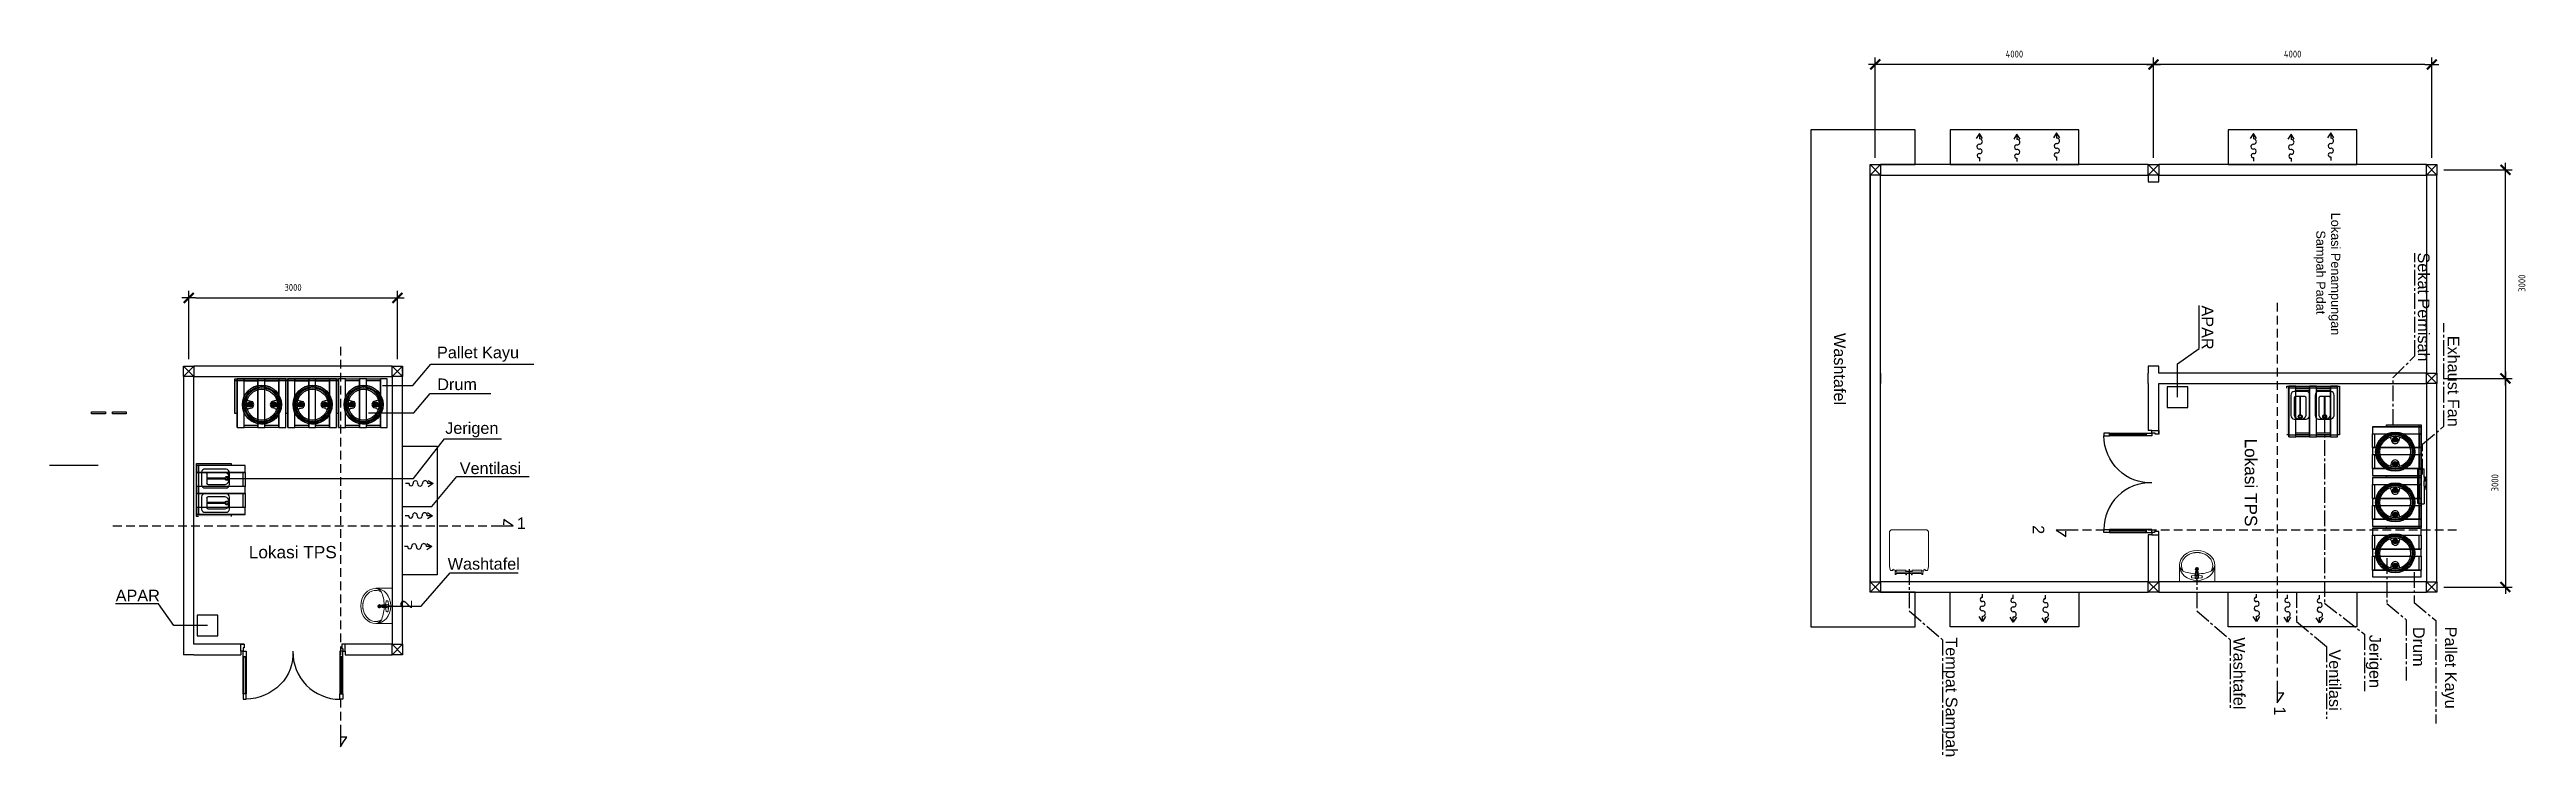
# Model space of a CAD drawing. Header units: millimetres. Extents: x 19989 to 114677, y -6335 to 49043.
# Drawn here: x 78284 to 113892, y -6335 to 3832 of the extents above; entities that cross this region are included whole.
import ezdxf

# ---------------------------------------------------------------- set-up
doc = ezdxf.new("R2010")
doc.units = ezdxf.units.MM
doc.header["$MEASUREMENT"] = 0
doc.linetypes.add('( Hidden )', pattern=[0.375, 0.25, -0.125])
doc.linetypes.add('CENTER2', pattern=[1.125, 0.75, -0.125, 0.125, -0.125])
doc.layers.get('Defpoints').update_dxf_attribs({"lineweight": 0})
doc.layers.add('001_Dark_1 10', color=7, linetype='Continuous', lineweight=0)
for name, color, linetype in [('A-DIM', 15, 'Continuous'), ('A-Door', 150, 'Continuous'), ('A-Glaz', 92, 'Continuous'), ('Edges', 7, 'Continuous')]:
    doc.layers.add(name, color=color, linetype=linetype)
doc.styles.add('ISO9', font='iso9.shx')
doc.styles.get("Standard").update_dxf_attribs({"font": 'arial.ttf'})
doc.dimstyles.new('DIM100', dxfattribs={"dimscale": 100, "dimtxt": 1, "dimasz": 1, "dimexe": 1, "dimexo": 1, "dimgap": 1, "dimtad": 1, "dimdec": 0, "dimzin": 0, "dimdsep": 46, "dimtxsty": 'ISO9', "dimblk1": 'TICK', "dimblk2": 'TICK', "dimsah": 1, "dimcen": 0.09, "dimclrd": 15, "dimclre": 15, "dimclrt": 1, "dimadec": 0, "dimazin": 0, "dimtfac": 1, "dimtdec": 0, "dimtofl": 0, "dimtmove": 2, "dimatfit": 3, "dimldrblk": 'TICK', "dimfxl": 1, "dimtolj": 1, "dimtzin": 0, "dimarcsym": 0})

msp = doc.modelspace()

# ---------------------------------------------------------------- texts
at = {"color": 4}
for s, height, p in [('Lokasi Penampungan ', 130.51, (111084.6, 1485.9)), ('Sampah Padat', 130.51, (110870.7, 1230.5)), ('Sekat Pemisah', 166.946, (112331.1, 913.3)), ('APAR ', 166.95, (109223.7, 151.1)), ('Washtafel', 166.95, (103936.3, -244.8)), ('Exhaust Fan', 166.946, (112761.4, -284.1)), ('Lokasi TPS', 176.98, (109843.1, -1762.6)), ('Tempat Sampah', 166.946, (105543.9, -4621.8)), ('Washtafel', 166.95, (109679.8, -4621.8)), ('Jerigen', 166.95, (111632.9, -4586.1)), ('Drum ', 166.95, (112262.1, -4471.9)), ('Drum ', 166.95, (112262.1, -4471.9)), ('Pallet Kayu', 166.946, (112720.9, -4467.9)), ('Pallet Kayu', 166.946, (112720.9, -4467.9)), ('Ventilasi', 166.95, (111054.6, -4795.2))]:
    msp.add_text(s, height=height, rotation=270, dxfattribs=at).set_placement(p)
for s, height, p in [('Pallet Kayu', 166.946, (83853.7, -607)), ('Drum ', 166.95, (83857.7, -1065.7)), ('Jerigen', 166.95, (83971.9, -1694.9)), ('Ventilasi', 166.95, (84181, -2273.2)), ('Lokasi TPS', 176.98, (81148.4, -3484.7)), ('Washtafel', 166.95, (84007.6, -3648)), ('APAR ', 166.95, (79234.7, -4104.1))]:
    msp.add_text(s, height=height, dxfattribs=at).set_placement(p)
at = {"color": 251, "true_color": 0x636466}
msp.add_text('1', height=166.9, dxfattribs=at).set_placement((85001.4, -3064.5))
for s, rotation, p in [('2', 270, (106793.1, -3008.4)), ('2', 90, (83495.9, -4210.6)), ('1', 270, (110263.3, -5615.5))]:
    msp.add_text(s, height=166.9, rotation=rotation, dxfattribs=at).set_placement(p)

# ---------------------------------------------------------------- blocks, each defined once
blk = doc.blocks.new('TICK')
at = {"color": 2}
blk.add_line((-1, 0), (1, 0), dxfattribs=at)
at = {"color": 2, "const_width": 0.3, "flags": 128}
blk.add_lwpolyline([(-0.71, -0.71), (0.71, 0.71)], dxfattribs=at)
blk = doc.blocks.new('*D4')
at = {"layer": 'A-DIM', "color": 15, "lineweight": -2, "transparency": 16777216}
for p, q in [((112706, -898), (113689, -898)), ((113589, -998), (113589, -3798)), ((112706, -3898), (113689, -3898))]:
    blk.add_line(p, q, dxfattribs=at)
at = {"layer": 'Defpoints', "color": 0, "transparency": 16777216}
for p in [(112606, -898), (112606, -3898), (113589, -3898)]:
    blk.add_point(p, dxfattribs=at)
at = {"layer": 'A-DIM', "color": 15, "lineweight": -2, "transparency": 16777216, "xscale": 100, "yscale": 100, "zscale": 100}
for p, rotation in [((113589, -898), 90), ((113589, -3898), 270)]:
    blk.add_blockref('TICK', p, dxfattribs=dict(at, rotation=rotation))
at = {"layer": 'A-DIM', "color": 1, "transparency": 16777216, "insert": (113439, -2398), "char_height": 100, "attachment_point": 5, "rotation": 90, "style": 'ISO9'}
blk.add_mtext('\\A1;3000', dxfattribs=at)
blk = doc.blocks.new('A$C33FC0FF0')
at = {"lineweight": 5}
for p, q in [((0, 0.451), (0.508, 0.451)), ((0, 0.216), (0, 0.451)), ((0.179, 0.373), (0.179, 0.381)), ((0.235, 0.357), (0.189, 0.363)), ((0.193, 0.394), (0.234, 0.398)), ((0.234, 0.38), (0.24, 0.306)), ((0.283, 0.38), (0.277, 0.306)), ((0.281, 0.357), (0.327, 0.363)), ((0.324, 0.394), (0.283, 0.398)), ((0.337, 0.373), (0.337, 0.381)), ((0.508, 0.216), (0.508, 0.451)), ((0.284, 0.267), (0.232, 0.267)), ((0.241, 0.356), (0.245, 0.306)), ((0.248, 0.297), (0.25, 0.284)), ((0.258, 0.336), (0.258, 0.239)), ((0.268, 0.297), (0.266, 0.284)), ((0.276, 0.355), (0.271, 0.306))]:
    blk.add_line(p, q, dxfattribs=at)
for radius in [0.0238, 0.0218, 0.0168]:
    blk.add_circle((0.257, 0.268), radius, dxfattribs=at)
for centre, radius, start, end in [((0.192, 0.381), 0.0129, 87.0247, 181.3762), ((0.19, 0.375), 0.0115, 188.6096, 263.9713), ((0.258, 0.38), 0.0249, 351.5466, 188.4534), ((0.233, 0.41), 0.0115, 274.681, 310.7525), ((0.258, 0.38), 0.0277, 49.1745, 130.7525), ((0.258, 0.38), 0.0219, 37.1419, 142.8581), ((0.258, 0.355), 0.0175, 352.5304, 188.6494), ((0.243, 0.359), 0.00379, 241.8872, 322.8859), ((0.26, 0.377), 0.0251, 235.2792, 265.1488), ((0.256, 0.38), 0.0276, 274.5723, 303.0138), ((0.274, 0.359), 0.00379, 217.1141, 298.1128), ((0.284, 0.41), 0.0115, 229.1745, 265.319), ((0.324, 0.381), 0.0129, 358.6238, 92.9753), ((0.326, 0.375), 0.0115, 276.0287, 351.3904), ((0.136, 0.189), 0.138, 131.9061, 168.5305), ((0.255, -0.167), 0.505, 91.752, 114.6686), ((0.258, 0.315), 0.0207, 206.0612, 333.9388), ((0.258, 0.313), 0.015, 209.6977, 330.3023), ((0.258, 0.291), 0.0104, 220.6132, 319.3868), ((0.255, -0.167), 0.505, 65.3314, 87.4489), ((0.373, 0.189), 0.138, 11.4697, 48.0939)]:
    blk.add_arc(centre, radius, start, end, dxfattribs=at)
at = {"lineweight": 5, "extrusion": (5.55112e-17, -3.33067e-16, -1)}
blk.add_ellipse((0.254, 0.216), major_axis=(0.254, 0), ratio=0.850394, dxfattribs=at)
at = {"lineweight": 5}
blk.add_open_spline([(0.457, 0.295), (0.458, 0.293), (0.459, 0.291), (0.46, 0.288), (0.461, 0.287), (0.462, 0.285), (0.462, 0.284), (0.463, 0.283), (0.463, 0.283), (0.463, 0.282), (0.464, 0.281), (0.464, 0.28), (0.465, 0.279), (0.466, 0.277), (0.466, 0.276), (0.467, 0.274), (0.467, 0.273), (0.468, 0.271), (0.468, 0.27), (0.469, 0.268), (0.469, 0.267), (0.47, 0.265), (0.47, 0.265), (0.47, 0.264), (0.47, 0.264), (0.471, 0.263), (0.471, 0.262), (0.471, 0.261), (0.471, 0.261), (0.472, 0.26), (0.472, 0.26), (0.472, 0.26), (0.472, 0.259), (0.472, 0.258), (0.472, 0.258), (0.473, 0.257), (0.473, 0.256), (0.473, 0.255), (0.473, 0.255), (0.473, 0.253), (0.474, 0.252), (0.474, 0.25), (0.474, 0.249), (0.475, 0.247), (0.475, 0.247), (0.475, 0.245), (0.475, 0.244), (0.476, 0.242), (0.476, 0.241), (0.476, 0.239), (0.476, 0.238), (0.477, 0.236), (0.477, 0.235), (0.477, 0.233), (0.477, 0.232), (0.477, 0.229), (0.478, 0.228), (0.478, 0.224), (0.478, 0.222), (0.478, 0.219), (0.478, 0.218), (0.478, 0.217), (0.478, 0.216), (0.478, 0.216), (0.478, 0.202), (0.476, 0.187), (0.469, 0.164), (0.466, 0.157), (0.459, 0.141), (0.455, 0.134), (0.449, 0.125), (0.448, 0.123), (0.443, 0.116), (0.439, 0.111), (0.428, 0.099), (0.421, 0.092), (0.407, 0.08), (0.399, 0.074), (0.383, 0.064), (0.374, 0.059), (0.356, 0.05), (0.347, 0.047), (0.329, 0.04), (0.319, 0.038), (0.305, 0.035), (0.3, 0.034), (0.291, 0.032), (0.286, 0.032), (0.277, 0.031), (0.272, 0.03), (0.263, 0.03), (0.259, 0.03), (0.254, 0.03), (0.254, 0.03), (0.249, 0.03), (0.245, 0.03), (0.236, 0.03), (0.231, 0.031), (0.222, 0.032), (0.217, 0.032), (0.208, 0.034), (0.203, 0.035), (0.189, 0.038), (0.179, 0.04), (0.161, 0.047), (0.152, 0.05), (0.134, 0.059), (0.125, 0.064), (0.109, 0.074), (0.101, 0.08), (0.087, 0.092), (0.08, 0.099), (0.068, 0.112), (0.062, 0.119), (0.053, 0.134), (0.049, 0.141), (0.042, 0.157), (0.039, 0.164), (0.032, 0.187), (0.03, 0.202), (0.03, 0.23), (0.032, 0.245), (0.039, 0.268), (0.042, 0.275), (0.047, 0.287), (0.049, 0.291), (0.051, 0.294)], degree=3, knots=[2.909358, 2.909358, 2.909358, 2.909358, 3.057135, 3.057135, 3.131023, 3.131023, 3.204911, 3.204911, 3.223577, 3.223577, 3.278799, 3.278799, 3.352687, 3.352687, 3.426575, 3.426575, 3.500463, 3.500463, 3.574351, 3.574351, 3.64824, 3.64824, 3.685184, 3.685184, 3.722128, 3.722128, 3.759072, 3.759072, 3.796016, 3.796016, 3.796675, 3.796675, 3.83296, 3.83296, 3.869904, 3.869904, 3.906848, 3.906848, 3.943792, 3.943792, 4.01768, 4.01768, 4.091568, 4.091568, 4.165457, 4.165457, 4.239345, 4.239345, 4.313233, 4.313233, 4.387121, 4.387121, 4.461009, 4.461009, 4.534897, 4.534897, 4.682673, 4.682673, 4.83045, 4.83045, 4.904338, 4.904338, 4.942871, 4.942871, 4.942871, 5.090647, 5.090647, 5.164535, 5.164535, 5.238424, 5.238424, 5.257089, 5.257089, 5.312312, 5.312312, 5.3862, 5.3862, 5.460088, 5.460088, 5.533976, 5.533976, 5.607864, 5.607864, 5.681752, 5.681752, 5.718696, 5.718696, 5.755641, 5.755641, 5.792585, 5.792585, 5.829529, 5.829529, 5.830188, 5.830188, 5.866473, 5.866473, 5.903417, 5.903417, 5.940361, 5.940361, 5.977305, 5.977305, 6.051193, 6.051193, 6.125081, 6.125081, 6.198969, 6.198969, 6.272857, 6.272857, 6.346746, 6.346746, 6.420634, 6.420634, 6.494522, 6.494522, 6.56841, 6.56841, 6.716186, 6.716186, 6.863963, 6.863963, 6.937851, 6.937851, 6.976384, 6.976384, 6.976384, 6.976384], dxfattribs=at)
blk = doc.blocks.new('*D9')
at = {"layer": 'A-DIM', "color": 15, "lineweight": -2, "transparency": 16777216}
for p, q in [((112706, 2102), (113689, 2102)), ((113589, -798), (113589, 2002)), ((112706, -898), (113689, -898))]:
    blk.add_line(p, q, dxfattribs=at)
at = {"layer": 'Defpoints', "color": 0, "transparency": 16777216}
for p in [(112606, 2102), (113589, 2102), (112606, -898)]:
    blk.add_point(p, dxfattribs=at)
at = {"layer": 'A-DIM', "color": 15, "lineweight": -2, "transparency": 16777216, "xscale": 100, "yscale": 100, "zscale": 100}
for p, rotation in [((113589, 2102), 90), ((113589, -898), 270)]:
    blk.add_blockref('TICK', p, dxfattribs=dict(at, rotation=rotation))
at = {"layer": 'A-DIM', "color": 1, "transparency": 16777216, "insert": (113827, 472), "char_height": 100, "attachment_point": 5, "rotation": 90, "style": 'ISO9'}
blk.add_mtext('\\A1;3000', dxfattribs=at)
blk = doc.blocks.new('*D10')
at = {"layer": 'A-DIM', "color": 15, "lineweight": -2, "transparency": 16777216}
for p, q in [((108531, 2277), (108531, 3717)), ((112431, 3617), (108631, 3617)), ((112531, 2277), (112531, 3717))]:
    blk.add_line(p, q, dxfattribs=at)
at = {"layer": 'Defpoints', "color": 0, "transparency": 16777216}
for p in [(108531, 3617), (108531, 2177), (112531, 2177)]:
    blk.add_point(p, dxfattribs=at)
at = {"layer": 'A-DIM', "color": 15, "lineweight": -2, "transparency": 16777216, "xscale": 100, "yscale": 100, "zscale": 100, "rotation": 180}
blk.add_blockref('TICK', (108531, 3617), dxfattribs=at)
at = {"layer": 'A-DIM', "color": 15, "lineweight": -2, "transparency": 16777216, "xscale": 100, "yscale": 100, "zscale": 100}
blk.add_blockref('TICK', (112531, 3617), dxfattribs=at)
at = {"layer": 'A-DIM', "color": 1, "transparency": 16777216, "insert": (110531, 3767), "char_height": 100, "attachment_point": 5, "style": 'ISO9'}
blk.add_mtext('\\A1;4000', dxfattribs=at)
blk = doc.blocks.new('*D11')
at = {"layer": 'A-DIM', "color": 15, "lineweight": -2, "transparency": 16777216}
for p, q in [((104531, 2277), (104531, 3717)), ((108431, 3617), (104631, 3617)), ((108531, 2277), (108531, 3717))]:
    blk.add_line(p, q, dxfattribs=at)
at = {"layer": 'Defpoints', "color": 0, "transparency": 16777216}
for p in [(104531, 3617), (104531, 2177), (108531, 2177)]:
    blk.add_point(p, dxfattribs=at)
at = {"layer": 'A-DIM', "color": 15, "lineweight": -2, "transparency": 16777216, "xscale": 100, "yscale": 100, "zscale": 100, "rotation": 180}
blk.add_blockref('TICK', (104531, 3617), dxfattribs=at)
at = {"layer": 'A-DIM', "color": 15, "lineweight": -2, "transparency": 16777216, "xscale": 100, "yscale": 100, "zscale": 100}
blk.add_blockref('TICK', (108531, 3617), dxfattribs=at)
at = {"layer": 'A-DIM', "color": 1, "transparency": 16777216, "insert": (106531, 3767), "char_height": 100, "attachment_point": 5, "style": 'ISO9'}
blk.add_mtext('\\A1;4000', dxfattribs=at)
blk = doc.blocks.new('*D13')
at = {"layer": 'A-DIM', "color": 15, "lineweight": -2, "transparency": 16777216}
for p, q in [((80284, -622), (80284, 361)), ((83284, -622), (83284, 361)), ((80384, 261), (83184, 261))]:
    blk.add_line(p, q, dxfattribs=at)
at = {"layer": 'Defpoints', "color": 0, "transparency": 16777216}
for p in [(83284, 261), (80284, -722), (83284, -722)]:
    blk.add_point(p, dxfattribs=at)
at = {"layer": 'A-DIM', "color": 15, "lineweight": -2, "transparency": 16777216, "xscale": 100, "yscale": 100, "zscale": 100, "rotation": 180}
blk.add_blockref('TICK', (80284, 261), dxfattribs=at)
at = {"layer": 'A-DIM', "color": 15, "lineweight": -2, "transparency": 16777216, "xscale": 100, "yscale": 100, "zscale": 100}
blk.add_blockref('TICK', (83284, 261), dxfattribs=at)
at = {"layer": 'A-DIM', "color": 1, "transparency": 16777216, "insert": (81784, 411), "char_height": 100, "attachment_point": 5, "style": 'ISO9'}
blk.add_mtext('\\A1;3000', dxfattribs=at)
blk = doc.blocks.new('plasticwaterdrumplan')
at = {"layer": 'Edges'}
for p, q in [((19.1, 3.5), (22, 2.7)), ((19.8, 0.9), (19.9, 1)), ((19.8, 0.7), (19.8, 0.9)), ((19.8, 0.4), (19.8, 0.7)), ((19.9, 0.3), (19.8, 0.4)), ((19.9, 1), (20.1, 0.9)), ((19.9, 0.3), (20.1, 0.4)), ((20.1, 1), (20.2, 1.1)), ((20.1, 0.9), (20.1, 1)), ((20.1, 0.3), (20.1, 0.4)), ((20.2, 0.2), (20.1, 0.3)), ((20.2, 1.1), (20.4, 1.2)), ((20.4, 0.1), (20.2, 0.2)), ((20.3, 1.5), (20.5, 1.5)), ((20.3, 1.5), (20.5, 1.2)), ((20.3, -0.2), (20.5, 0.1)), ((20.4, 1.2), (20.5, 1.2)), ((20.5, 0.1), (20.4, 0.1)), ((20.5, 1.5), (20.7, 1.5)), ((20.7, 1.5), (20.9, 1.5)), ((20.7, 1), (20.8, 1)), ((21, 1.5), (20.9, 1.2)), ((20.9, 1.5), (21, 1.5)), ((20.9, 1.2), (21, 1.2)), ((21, 0.1), (20.9, 0.1)), ((21, -0.2), (20.9, 0.1)), ((21, 1.2), (21.1, 1.1)), ((21.1, 0.2), (21, 0.1)), ((21.1, 1.1), (21.2, 1)), ((21.2, 0.3), (21.1, 0.2)), ((21.2, 1), (21.3, 0.9)), ((21.3, 0.4), (21.2, 0.3)), ((21.5, 1), (21.3, 0.9)), ((21.5, 0.3), (21.3, 0.4)), ((21.5, 1), (21.5, 0.9)), ((21.5, 0.9), (21.6, 0.7)), ((21.6, 0.7), (21.5, 0.4)), ((21.5, 0.4), (21.5, 0.3)), ((37.5, 3.5), (34.7, 2.7)), ((35.2, 1), (35.1, 0.9)), ((35.1, 0.9), (35.1, 0.7)), ((35.1, 0.7), (35.1, 0.4)), ((35.1, 0.4), (35.2, 0.3)), ((35.2, 1), (35.4, 0.9)), ((35.2, 0.3), (35.4, 0.4)), ((35.5, 1.1), (35.4, 1)), ((35.4, 1), (35.4, 0.9)), ((35.4, 0.4), (35.4, 0.3)), ((35.4, 0.3), (35.5, 0.2)), ((35.7, 1.2), (35.5, 1.1)), ((35.5, 0.2), (35.7, 0.1)), ((35.6, 1.5), (35.8, 1.2)), ((35.8, 1.5), (35.6, 1.5)), ((35.6, -0.2), (35.8, 0.1)), ((35.8, 1.2), (35.7, 1.2)), ((35.7, 0.1), (35.8, 0.1)), ((36, 1.5), (35.8, 1.5)), ((36, 1), (35.9, 1)), ((36.2, 1.5), (36, 1.5)), ((36.3, 1.5), (36.2, 1.5)), ((36.3, 1.5), (36.2, 1.2)), ((36.3, 1.2), (36.2, 1.2)), ((36.2, 0.1), (36.3, 0.1)), ((36.3, -0.2), (36.2, 0.1)), ((36.4, 1.1), (36.3, 1.2)), ((36.3, 0.1), (36.4, 0.2)), ((36.5, 1), (36.4, 1.1)), ((36.4, 0.2), (36.5, 0.3)), ((36.6, 0.9), (36.5, 1)), ((36.5, 0.3), (36.6, 0.4)), ((36.8, 1), (36.6, 0.9)), ((36.8, 0.3), (36.6, 0.4)), ((36.8, 0.9), (36.8, 1)), ((36.9, 0.7), (36.8, 0.9)), ((36.8, 0.4), (36.9, 0.7)), ((36.8, 0.3), (36.8, 0.4)), ((20.4, -1.8), (19.1, -2.3)), ((20.5, -0.2), (20.3, -0.2)), ((20.4, -1.8), (22, -1.4)), ((20.7, -0.2), (20.5, -0.2)), ((20.9, -0.2), (20.7, -0.2)), ((21, -0.2), (20.9, -0.2)), ((25.7, -10.2), (26.8, -10.5)), ((25.7, -10.2), (26.6, -10.5)), ((26.4, -10.4), (26.5, -10.5)), ((26.4, -10.4), (26.5, -10.5)), ((26.5, -10.5), (26.5, -10.5)), ((26.5, -10.5), (26.6, -10.5)), ((26.6, -10.6), (26.7, -10.5)), ((26.6, -10.5), (26.6, -10.5)), ((26.7, -10.5), (26.6, -10.5)), ((26.6, -10.5), (26.6, -10.5)), ((26.6, -10.5), (26.6, -10.5)), ((26.6, -10.5), (26.6, -10.5)), ((26.6, -10.5), (26.6, -10.5)), ((26.6, -10.5), (26.6, -10.5)), ((26.6, -10.5), (26.6, -10.5)), ((26.6, -10.5), (26.6, -10.5)), ((26.6, -10.5), (26.6, -10.5)), ((26.6, -10.5), (26.6, -10.6)), ((26.7, -10.5), (26.6, -10.5)), ((26.6, -10.5), (26.6, -10.5)), ((26.6, -10.5), (26.6, -10.5)), ((26.6, -10.5), (26.6, -10.5)), ((26.6, -10.5), (26.6, -10.5)), ((26.6, -10.5), (26.6, -10.5)), ((26.6, -10.5), (26.6, -10.5)), ((26.6, -10.5), (26.6, -10.5)), ((26.6, -10.5), (26.6, -10.5)), ((26.6, -10.5), (26.6, -10.5)), ((26.6, -10.5), (26.7, -10.5)), ((26.6, -10.5), (26.6, -10.5)), ((26.7, -10.6), (26.6, -10.6)), ((26.6, -10.6), (26.6, -10.6)), ((26.6, -10.6), (26.6, -10.6)), ((26.7, -10.5), (26.8, -10.5)), ((26.7, -10.5), (26.7, -10.5)), ((26.7, -10.5), (26.7, -10.5)), ((26.7, -10.5), (26.7, -10.5)), ((26.7, -10.5), (26.7, -10.5)), ((26.7, -10.5), (26.7, -10.6)), ((26.7, -10.5), (26.7, -10.5)), ((26.7, -10.5), (26.7, -10.5)), ((26.7, -10.5), (26.7, -10.5)), ((26.8, -10.5), (26.7, -10.5)), ((26.7, -10.5), (26.7, -10.5)), ((26.7, -10.5), (26.7, -10.5)), ((26.8, -10.5), (26.7, -10.5)), ((26.7, -10.5), (26.7, -10.5)), ((26.7, -10.5), (26.7, -10.6)), ((26.7, -10.5), (26.8, -10.5)), ((26.7, -10.7), (26.7, -10.6)), ((26.7, -10.6), (26.7, -10.7)), ((26.7, -10.6), (26.7, -10.6)), ((26.7, -10.6), (26.7, -10.6)), ((26.7, -10.6), (26.7, -10.6)), ((26.7, -10.6), (26.7, -10.6)), ((26.7, -10.6), (26.7, -10.6)), ((26.7, -10.6), (26.7, -10.6)), ((26.7, -10.6), (26.7, -10.6)), ((26.7, -10.6), (26.7, -10.6)), ((26.7, -10.6), (26.8, -10.7)), ((26.8, -10.7), (26.7, -10.7)), ((26.7, -10.7), (26.7, -10.7)), ((26.7, -10.7), (26.7, -10.7)), ((26.7, -10.7), (26.8, -10.7)), ((26.7, -10.7), (26.7, -10.7)), ((26.8, -10.5), (27, -10.6)), ((26.8, -10.5), (26.8, -10.5)), ((26.8, -10.5), (26.8, -10.6)), ((26.8, -10.5), (26.8, -10.5)), ((26.8, -10.5), (26.8, -10.5)), ((26.8, -10.6), (26.8, -10.5)), ((26.8, -10.5), (26.8, -10.5)), ((26.8, -10.5), (26.8, -10.5)), ((26.8, -10.6), (26.8, -10.6)), ((26.8, -10.5), (26.8, -10.6)), ((26.8, -10.6), (26.8, -10.6)), ((26.8, -10.6), (26.8, -10.6)), ((26.8, -10.6), (27.1, -10.6)), ((26.8, -10.6), (26.8, -10.6)), ((26.8, -10.7), (26.8, -10.7)), ((26.8, -10.7), (26.8, -10.7)), ((26.8, -10.7), (26.8, -10.7)), ((26.8, -10.7), (26.8, -10.7)), ((26.8, -10.7), (26.9, -10.7)), ((26.8, -10.7), (26.8, -10.7)), ((26.9, -10.7), (26.9, -10.7)), ((26.9, -10.7), (26.9, -10.8)), ((27, -10.7), (26.9, -10.7)), ((26.9, -10.7), (26.9, -10.7)), ((26.9, -10.7), (26.9, -10.7)), ((26.9, -10.7), (26.9, -10.7)), ((26.9, -10.7), (26.9, -10.7)), ((26.9, -10.7), (26.9, -10.7)), ((26.9, -10.7), (26.9, -10.7)), ((26.9, -10.7), (26.9, -10.7)), ((26.9, -10.8), (26.9, -10.7)), ((26.9, -10.7), (26.9, -10.8)), ((26.9, -10.8), (26.9, -10.7)), ((26.9, -10.8), (26.9, -10.7)), ((26.9, -10.8), (26.9, -10.7)), ((27, -10.7), (26.9, -10.7)), ((26.9, -10.7), (26.9, -10.7)), ((26.9, -10.7), (26.9, -10.7)), ((26.9, -10.7), (26.9, -10.7)), ((26.9, -10.7), (26.9, -10.7)), ((26.9, -10.8), (26.9, -10.8)), ((26.9, -10.8), (26.9, -10.9)), ((26.9, -10.8), (26.9, -10.9)), ((26.9, -10.9), (26.9, -10.8)), ((26.9, -10.9), (26.9, -10.8)), ((26.9, -10.9), (26.9, -10.8)), ((26.9, -10.9), (26.9, -10.8)), ((26.9, -10.8), (26.9, -10.8)), ((26.9, -10.8), (26.9, -10.8)), ((26.9, -10.8), (26.9, -10.8)), ((26.9, -10.8), (26.9, -10.8)), ((26.9, -10.8), (26.9, -10.8)), ((26.9, -10.8), (26.9, -10.8)), ((26.9, -10.8), (26.9, -10.8)), ((26.9, -10.8), (26.9, -10.8)), ((26.9, -10.8), (26.9, -10.8)), ((26.9, -10.8), (26.9, -10.8)), ((26.9, -10.8), (26.9, -10.8)), ((26.9, -10.9), (26.9, -10.9)), ((26.9, -10.9), (26.9, -11)), ((26.9, -10.9), (26.9, -10.9)), ((26.9, -10.9), (26.9, -10.9)), ((26.9, -10.9), (26.9, -10.9)), ((26.9, -10.9), (26.9, -10.9)), ((26.9, -10.9), (26.9, -10.9)), ((26.9, -10.9), (26.9, -10.9)), ((26.9, -10.9), (26.9, -10.9)), ((26.9, -10.9), (26.9, -10.9)), ((26.9, -10.9), (26.9, -10.9)), ((26.9, -10.9), (26.9, -10.9)), ((26.9, -10.9), (26.9, -10.9)), ((26.9, -10.9), (27, -11)), ((27, -11), (26.9, -10.9)), ((26.9, -11), (26.9, -10.9)), ((27, -11), (26.9, -10.9)), ((26.9, -11), (26.9, -10.9)), ((26.9, -11), (27, -11)), ((27, -11), (26.9, -11)), ((26.9, -11), (27, -11)), ((27, -11), (26.9, -11)), ((26.9, -11), (26.9, -11)), ((26.9, -11), (26.9, -11)), ((27, -10.7), (27, -10.8)), ((27.3, -10.8), (27, -10.7)), ((27, -10.7), (27, -10.7)), ((27, -10.8), (27, -10.9)), ((27, -10.8), (27, -10.8)), ((27, -10.9), (27.1, -11)), ((27, -11), (27, -11)), ((27, -11), (27, -11)), ((27, -11), (27, -11)), ((27, -11), (27, -11)), ((27, -11), (27, -11)), ((27, -11), (27, -11)), ((27, -11), (27, -11)), ((27.3, -11.1), (27, -11)), ((27, -11), (27, -11)), ((27, -11), (27, -11)), ((27, -11), (27, -11)), ((27, -11), (27, -11)), ((27, -11), (27, -11)), ((27, -11), (27, -11)), ((27.3, -11.1), (27, -11)), ((27.3, -11.1), (27, -11)), ((27.3, -11.1), (27, -11)), ((27.3, -11.1), (27, -11)), ((27, -11), (27.3, -11.1)), ((27.2, -10.6), (27.1, -10.6)), ((27.1, -10.6), (27.1, -10.6)), ((27.1, -10.6), (27.1, -10.6)), ((27.1, -10.6), (27.2, -10.6)), ((27.1, -10.6), (27.1, -10.6)), ((27.1, -10.6), (27.1, -10.6)), ((27.1, -10.6), (27.1, -10.6)), ((27.1, -10.6), (27.1, -10.6)), ((27.1, -10.6), (27.1, -10.6)), ((27.1, -10.6), (27.2, -10.6)), ((27.1, -10.6), (27.2, -10.7)), ((27.1, -10.6), (27.2, -10.6)), ((27.1, -10.6), (27.1, -10.6)), ((27.1, -10.7), (27.1, -10.6)), ((27.1, -10.6), (27.1, -10.6)), ((27.1, -10.6), (27.1, -10.6)), ((27.1, -10.6), (27.1, -10.6)), ((27.1, -10.6), (27.1, -10.6)), ((27.2, -10.7), (27.1, -10.7)), ((28, -10.9), (27.1, -10.7)), ((27.1, -11), (27.1, -11)), ((27.1, -11), (27.2, -11)), ((27.4, -10.7), (27.2, -10.6)), ((27.4, -10.7), (27.2, -10.6)), ((27.4, -10.7), (27.2, -10.6)), ((27.4, -10.7), (27.2, -10.6)), ((27.4, -10.7), (27.2, -10.7)), ((27.2, -10.7), (27.4, -10.7)), ((27.2, -10.9), (27.3, -10.8)), ((27.2, -11), (27.2, -10.9)), ((27.3, -10.8), (27.3, -10.8)), ((28, -11), (27.3, -10.8)), ((27.3, -11.1), (27.6, -11.2)), ((27.3, -11.1), (27.6, -11.2)), ((27.6, -11.2), (27.3, -11.1)), ((27.6, -11.2), (27.3, -11.1)), ((27.6, -11.2), (27.3, -11.1)), ((27.6, -11.2), (27.3, -11.1)), ((27.4, -10.7), (27.7, -10.7)), ((27.4, -10.7), (27.7, -10.7)), ((27.7, -10.7), (27.4, -10.7)), ((27.7, -10.7), (27.4, -10.7)), ((27.7, -10.7), (27.4, -10.7)), ((27.7, -10.7), (27.4, -10.7)), ((27.6, -11.2), (27.9, -11.2)), ((27.9, -11.2), (27.6, -11.2)), ((27.9, -11.2), (27.6, -11.2)), ((27.9, -11.3), (27.6, -11.2)), ((27.9, -11.3), (27.6, -11.2)), ((27.9, -11.3), (27.6, -11.2)), ((27.7, -10.7), (28, -10.8)), ((27.7, -10.7), (28, -10.7)), ((28, -10.8), (27.7, -10.7)), ((28, -10.7), (27.7, -10.7)), ((28, -10.7), (27.7, -10.7)), ((28, -10.8), (27.7, -10.7)), ((27.9, -11.2), (28.2, -11.3)), ((28.2, -11.3), (27.9, -11.2)), ((28.2, -11.3), (27.9, -11.2)), ((28.2, -11.3), (27.9, -11.3)), ((28.2, -11.3), (27.9, -11.3)), ((28.2, -11.3), (27.9, -11.3)), ((28.2, -10.8), (28, -10.7)), ((28.2, -10.8), (28, -10.7)), ((28.2, -10.8), (28, -10.7)), ((28.2, -10.8), (28, -10.8)), ((28, -10.8), (28.2, -10.8)), ((28.2, -10.8), (28, -10.8)), ((28.1, -10.9), (28, -10.9)), ((28, -10.9), (28.1, -10.9)), ((28, -10.9), (28, -10.9)), ((28.1, -10.9), (28, -10.9)), ((28, -11.1), (28, -11)), ((28, -11), (28, -11.1)), ((28, -11), (28, -11.1)), ((28, -11), (28, -11.1)), ((28, -11.1), (28, -11.1)), ((28, -11), (28, -11)), ((28, -11), (28, -11)), ((28, -11.1), (28, -11)), ((28, -11.1), (28, -11.1)), ((28, -11), (28, -11)), ((28.1, -11.1), (28, -11.1)), ((28, -11.1), (28, -11.1)), ((28, -11.1), (28, -11.1)), ((28, -11.1), (28, -11.1)), ((28, -11.1), (28.1, -11.1)), ((28.1, -11.1), (28, -11.1)), ((28, -11.1), (28.1, -11.1)), ((28.1, -11.1), (28, -11.1)), ((28, -11.1), (28.1, -11.1)), ((28, -11.1), (28.1, -11.1)), ((28, -11.1), (28.1, -11.1)), ((28, -11.1), (28, -11.1)), ((28, -11.1), (28.1, -11.1)), ((28.1, -10.9), (28.1, -10.9)), ((28.1, -10.9), (28.2, -10.9)), ((28.1, -10.9), (28.2, -10.9)), ((28.2, -10.9), (28.1, -10.9)), ((28.2, -10.9), (28.1, -10.9)), ((28.1, -10.9), (28.1, -10.9)), ((28.2, -10.9), (28.1, -10.9)), ((28.1, -10.9), (28.1, -10.9)), ((28.2, -10.9), (28.1, -10.9)), ((28.1, -10.9), (28.1, -10.9)), ((28.1, -10.9), (28.1, -10.9)), ((28.1, -10.9), (28.1, -10.9)), ((28.1, -10.9), (28.1, -10.9)), ((28.1, -10.9), (28.1, -10.9)), ((28.1, -11), (28.1, -11)), ((28.1, -11), (28.1, -11)), ((28.1, -10.9), (28.1, -10.9)), ((28.1, -10.9), (28.1, -10.9)), ((28.1, -10.9), (28.1, -11)), ((28.1, -10.9), (28.1, -10.9)), ((28.1, -11), (28.1, -11)), ((28.1, -11), (28.1, -11)), ((28.1, -11.1), (28.2, -11)), ((28.1, -11), (28.1, -11)), ((28.2, -11), (28.1, -11)), ((28.1, -11.1), (28.1, -11.1)), ((28.2, -11.1), (28.1, -11.1)), ((28.1, -11.1), (28.1, -11.1)), ((28.2, -11.1), (28.1, -11.1)), ((28.1, -11.1), (28.2, -11.1)), ((28.1, -11.1), (28.1, -11.1)), ((28.1, -11.1), (28.2, -11.1)), ((28.1, -11.1), (28.1, -11.1)), ((28.1, -11.1), (28.2, -11.1)), ((28.1, -11.1), (28.1, -11.1)), ((28.1, -11.1), (28.2, -11.1)), ((28.1, -11.1), (28.1, -11.1)), ((28.1, -11.1), (28.1, -11.1)), ((28.1, -11.1), (28.1, -11.1)), ((28.1, -11.1), (28.1, -11.1)), ((28.1, -11.1), (28.1, -11.1)), ((28.1, -11.1), (28.1, -11.1)), ((28.1, -11.1), (28.1, -11.1)), ((28.1, -11.1), (28.1, -11.1)), ((28.1, -11.1), (28.1, -11.1)), ((28.2, -10.8), (28.5, -10.8)), ((28.2, -10.8), (28.5, -10.8)), ((28.5, -10.8), (28.2, -10.8)), ((28.5, -10.8), (28.2, -10.8)), ((28.5, -10.8), (28.2, -10.8)), ((28.5, -10.8), (28.2, -10.8)), ((28.2, -10.9), (28.2, -11)), ((28.2, -10.9), (28.2, -10.9)), ((28.2, -10.9), (28.2, -10.9)), ((28.2, -10.9), (28.2, -10.9)), ((28.2, -10.9), (28.2, -10.9)), ((28.2, -11), (28.2, -10.9)), ((28.2, -10.9), (28.2, -11)), ((28.2, -11), (28.2, -10.9)), ((28.2, -11), (28.2, -10.9)), ((28.2, -11), (28.2, -10.9)), ((28.2, -11), (28.2, -11.1)), ((28.2, -11), (28.2, -11.1)), ((28.2, -11.1), (28.2, -11)), ((28.2, -11.1), (28.2, -11)), ((28.2, -11), (28.2, -11)), ((28.2, -11.1), (28.2, -11)), ((28.2, -11), (28.2, -11)), ((28.2, -11.1), (28.2, -11)), ((28.2, -11), (28.2, -11)), ((28.2, -11), (28.2, -11)), ((28.2, -11), (28.2, -11)), ((28.2, -11), (28.2, -11)), ((28.2, -11.1), (28.2, -11.1)), ((28.2, -11.1), (28.2, -11.1)), ((28.2, -11.1), (28.2, -11.1)), ((28.2, -11.1), (28.2, -11.1)), ((28.2, -11.3), (28.5, -11.3)), ((28.2, -11.3), (28.5, -11.3)), ((28.5, -11.3), (28.2, -11.3)), ((28.5, -11.3), (28.2, -11.3)), ((28.5, -11.3), (28.2, -11.3)), ((28.5, -11.3), (28.2, -11.3)), ((28.4, -11.2), (28.4, -10.9)), ((28.4, -10.9), (29, -10.9)), ((29, -10.9), (28.4, -10.9)), ((29, -10.9), (28.4, -10.9)), ((29, -10.9), (28.4, -10.9)), ((28.4, -10.9), (28.4, -11.2)), ((28.4, -10.9), (28.4, -11.2)), ((28.4, -10.9), (28.5, -11)), ((28.4, -10.9), (28.4, -10.9)), ((28.4, -10.9), (28.4, -10.9)), ((28.4, -10.9), (28.5, -11.2)), ((28.4, -10.9), (28.4, -10.9)), ((29, -11.2), (28.4, -11.2)), ((28.4, -11.2), (28.4, -11.2)), ((28.5, -11.2), (28.4, -11.2)), ((28.4, -11.2), (28.4, -11.2)), ((29, -11.2), (28.4, -11.2)), ((28.4, -11.2), (29, -11.2)), ((28.5, -10.8), (28.8, -10.8)), ((28.5, -10.8), (28.8, -10.8)), ((28.8, -10.8), (28.5, -10.8)), ((28.8, -10.8), (28.5, -10.8)), ((28.8, -10.8), (28.5, -10.8)), ((28.8, -10.8), (28.5, -10.8)), ((28.5, -11), (29, -10.9)), ((29, -10.9), (28.5, -11)), ((28.5, -11), (28.5, -11.2)), ((28.5, -11), (28.5, -11)), ((28.5, -11.1), (28.5, -11)), ((28.5, -11.1), (28.5, -11.2)), ((29, -11.1), (28.5, -11.2)), ((29, -11.1), (28.5, -11.2)), ((29, -11.1), (28.5, -11.1)), ((28.5, -11.2), (28.5, -11.2)), ((28.5, -11.3), (28.8, -11.3)), ((28.8, -11.3), (28.5, -11.3)), ((28.8, -11.3), (28.5, -11.3)), ((28.8, -11.3), (28.5, -11.3)), ((28.8, -11.3), (28.5, -11.3)), ((28.8, -11.3), (28.5, -11.3)), ((29.1, -10.8), (28.8, -10.8)), ((29.1, -10.8), (28.8, -10.8)), ((29.1, -10.8), (28.8, -10.8)), ((28.8, -10.8), (29.1, -10.8)), ((29.1, -10.8), (28.8, -10.8)), ((29.1, -10.8), (28.8, -10.8)), ((29, -11.3), (28.8, -11.3)), ((29, -11.3), (28.8, -11.3)), ((29, -11.3), (28.8, -11.3)), ((29, -11.3), (28.8, -11.3)), ((28.8, -11.3), (29, -11.3)), ((29, -11.3), (28.8, -11.3)), ((29, -10.9), (29, -11.1)), ((29, -10.9), (29, -11.2)), ((29, -11.2), (29, -10.9)), ((29, -10.9), (29, -10.9)), ((29, -11.2), (29, -10.9)), ((29, -10.9), (29, -10.9)), ((29, -11.1), (29, -10.9)), ((29, -10.9), (29, -10.9)), ((29, -11.1), (29, -10.9)), ((29, -10.9), (29, -10.9)), ((29, -10.9), (29, -10.9)), ((29, -11.2), (29, -11.2)), ((29, -11.2), (29, -11.1)), ((29, -11.1), (29, -11.1)), ((29, -11.1), (29, -11.1)), ((29, -11.3), (29.3, -11.2)), ((29, -11.3), (29.3, -11.2)), ((29.3, -11.2), (29, -11.3)), ((29.3, -11.2), (29, -11.3)), ((29.3, -11.2), (29, -11.3)), ((29, -11.2), (29, -11.2)), ((29.3, -11.2), (29, -11.3)), ((29.1, -10.8), (29.3, -10.7)), ((29.3, -10.7), (29.1, -10.8)), ((29.3, -10.7), (29.1, -10.8)), ((29.1, -10.8), (29.3, -10.8)), ((29.3, -10.8), (29.1, -10.8)), ((29.3, -10.8), (29.1, -10.8)), ((29.8, -10.6), (29.3, -10.8)), ((29.8, -10.6), (29.3, -10.8)), ((29.8, -10.6), (29.3, -10.7)), ((29.8, -10.6), (29.3, -10.7)), ((29.8, -10.6), (29.3, -10.7)), ((29.3, -10.8), (29.8, -10.6)), ((29.3, -10.7), (29.3, -10.7)), ((29.3, -10.8), (29.3, -10.7)), ((29.3, -10.7), (29.3, -10.7)), ((29.3, -10.8), (29.3, -10.8)), ((29.3, -10.8), (29.3, -10.8)), ((29.3, -10.8), (29.3, -10.8)), ((29.3, -10.8), (29.3, -10.8)), ((29.3, -10.8), (29.3, -10.8)), ((29.3, -10.8), (29.3, -10.8)), ((29.3, -10.8), (29.3, -10.8)), ((29.3, -10.8), (29.3, -10.8)), ((29.3, -10.8), (29.3, -10.8)), ((29.3, -10.8), (29.3, -10.8)), ((29.3, -10.8), (29.3, -10.8)), ((29.3, -10.8), (29.3, -10.8)), ((29.3, -11.2), (29.8, -11)), ((29.8, -11.1), (29.3, -11.2)), ((29.8, -11.1), (29.3, -11.2)), ((29.8, -11.1), (29.3, -11.2)), ((29.8, -11.1), (29.3, -11.2)), ((29.8, -11.1), (29.3, -11.2)), ((29.3, -11.2), (29.3, -11.2)), ((29.3, -11.2), (29.3, -11.2)), ((29.3, -11.2), (29.3, -11.2)), ((29.3, -11.2), (29.3, -11.2)), ((29.3, -11.2), (29.3, -11.2)), ((29.3, -11.2), (29.3, -11.2)), ((29.3, -11.2), (29.3, -11.2)), ((29.3, -11.2), (29.3, -11.2)), ((29.3, -11.2), (29.3, -11.2)), ((29.3, -11.2), (29.3, -11.2)), ((29.3, -11.2), (29.3, -11.2)), ((29.3, -11.2), (29.3, -11.2)), ((29.3, -11.2), (29.3, -11.2)), ((29.3, -11.2), (29.3, -11.2)), ((30.3, -10.5), (29.8, -10.6)), ((30.3, -10.5), (29.8, -10.6)), ((30.3, -10.5), (29.8, -10.6)), ((30.3, -10.5), (29.8, -10.6)), ((29.8, -10.6), (30.3, -10.5)), ((30.3, -10.5), (29.8, -10.6)), ((30.3, -10.9), (29.8, -11.1)), ((30.3, -10.9), (29.8, -11.1)), ((30.3, -10.9), (29.8, -11.1)), ((29.8, -11), (30.3, -10.9)), ((30.3, -10.9), (29.8, -11.1)), ((30.3, -10.9), (29.8, -11.1)), ((30.8, -10.4), (30.3, -10.5)), ((30.8, -10.4), (30.3, -10.5)), ((30.8, -10.4), (30.3, -10.5)), ((30.3, -10.5), (30.8, -10.4)), ((30.8, -10.4), (30.3, -10.5)), ((30.8, -10.4), (30.3, -10.5)), ((30.3, -10.9), (30.8, -10.7)), ((30.3, -10.9), (30.8, -10.7)), ((30.8, -10.7), (30.3, -10.9)), ((30.8, -10.7), (30.3, -10.9)), ((30.8, -10.7), (30.3, -10.9)), ((30.8, -10.7), (30.3, -10.9)), ((30.8, -10.4), (31.2, -10.2)), ((30.8, -10.4), (31.3, -10.2)), ((31.2, -10.2), (30.8, -10.4)), ((31.2, -10.2), (30.8, -10.4)), ((31.2, -10.2), (30.8, -10.4)), ((31.2, -10.2), (30.8, -10.4)), ((31.3, -10.5), (30.8, -10.7)), ((30.8, -10.7), (31.3, -10.5)), ((31.3, -10.5), (30.8, -10.7)), ((31.3, -10.5), (30.8, -10.7)), ((31.3, -10.5), (30.8, -10.7)), ((31.3, -10.5), (30.8, -10.7)), ((31.3, -10.2), (31.2, -10.2)), ((31.3, -10.2), (31.2, -10.2)), ((31.3, -10.2), (31.2, -10.2)), ((31.3, -10.2), (31.2, -10.2)), ((31.3, -10.2), (31.2, -10.2)), ((31.4, -10.2), (31.3, -10.2)), ((31.3, -10.2), (31.3, -10.2)), ((31.3, -10.2), (31.3, -10.2)), ((31.3, -10.2), (31.4, -10.2)), ((31.4, -10.2), (31.3, -10.2)), ((31.4, -10.2), (31.3, -10.2)), ((31.4, -10.2), (31.3, -10.2)), ((31.3, -10.2), (31.3, -10.2)), ((31.3, -10.2), (31.3, -10.2)), ((31.3, -10.2), (31.3, -10.2)), ((31.3, -10.2), (31.3, -10.2)), ((31.3, -10.2), (31.3, -10.2)), ((31.3, -10.2), (31.3, -10.2)), ((31.3, -10.2), (31.3, -10.2)), ((31.3, -10.2), (31.3, -10.2)), ((31.3, -10.2), (31.3, -10.2)), ((31.4, -10.2), (31.3, -10.2)), ((31.3, -10.5), (31.4, -10.4)), ((31.4, -10.4), (31.3, -10.4)), ((31.4, -10.4), (31.3, -10.4)), ((31.3, -10.4), (31.3, -10.5)), ((31.3, -10.4), (31.4, -10.4)), ((31.3, -10.5), (31.3, -10.4)), ((31.3, -10.4), (31.3, -10.5)), ((31.3, -10.4), (31.3, -10.4)), ((31.3, -10.4), (31.3, -10.4)), ((31.3, -10.4), (31.3, -10.5)), ((31.3, -10.4), (31.3, -10.5)), ((31.4, -10.4), (31.3, -10.4)), ((31.4, -10.4), (31.3, -10.4)), ((31.3, -10.5), (31.3, -10.5)), ((31.3, -10.5), (31.3, -10.5)), ((31.3, -10.5), (31.3, -10.5)), ((31.5, -10.2), (31.4, -10.2)), ((31.4, -10.2), (31.4, -10.2)), ((31.4, -10.2), (31.4, -10.2)), ((31.5, -10.2), (31.4, -10.2)), ((31.5, -10.2), (31.4, -10.2)), ((31.4, -10.2), (31.5, -10.2)), ((31.5, -10.2), (31.4, -10.2)), ((31.5, -10.2), (31.4, -10.2)), ((31.4, -10.2), (31.4, -10.2)), ((31.4, -10.2), (31.4, -10.2)), ((31.4, -10.2), (31.4, -10.2)), ((31.4, -10.2), (31.4, -10.2)), ((31.4, -10.2), (31.4, -10.2)), ((31.4, -10.2), (31.4, -10.2)), ((31.4, -10.2), (31.4, -10.2)), ((31.4, -10.2), (31.4, -10.2)), ((31.4, -10.2), (31.4, -10.2)), ((31.4, -10.4), (31.5, -10.3)), ((31.4, -10.4), (31.4, -10.4)), ((31.4, -10.4), (31.4, -10.4)), ((31.4, -10.4), (31.5, -10.4)), ((31.4, -10.4), (31.4, -10.4)), ((31.4, -10.4), (31.4, -10.4)), ((31.4, -10.4), (31.4, -10.4)), ((31.4, -10.4), (31.4, -10.4)), ((31.4, -10.4), (31.4, -10.4)), ((31.5, -10.4), (31.4, -10.4)), ((31.5, -10.4), (31.4, -10.4)), ((31.4, -10.4), (31.4, -10.4)), ((31.4, -10.4), (31.4, -10.4)), ((31.5, -10.4), (31.4, -10.4)), ((31.5, -10.4), (31.4, -10.4)), ((31.6, -10.1), (31.5, -10.1)), ((31.5, -10.1), (31.5, -10.1)), ((31.5, -10.1), (31.5, -10.2)), ((31.6, -10.1), (31.5, -10.1)), ((31.6, -10.1), (31.5, -10.1)), ((31.6, -10.1), (31.5, -10.1)), ((31.6, -10.1), (31.5, -10.1)), ((31.5, -10.2), (31.6, -10.1)), ((31.5, -10.1), (31.5, -10.2)), ((31.5, -10.1), (31.5, -10.2)), ((31.5, -10.1), (31.5, -10.2)), ((31.5, -10.1), (31.5, -10.2)), ((31.5, -10.1), (31.5, -10.1)), ((31.5, -10.1), (31.5, -10.1)), ((31.5, -10.2), (31.5, -10.2)), ((31.5, -10.2), (31.5, -10.2)), ((31.5, -10.2), (31.5, -10.2)), ((31.5, -10.3), (31.5, -10.4)), ((31.6, -10.3), (31.5, -10.3)), ((31.5, -10.3), (31.5, -10.4)), ((31.5, -10.3), (31.5, -10.4)), ((31.5, -10.3), (31.5, -10.4)), ((31.5, -10.3), (31.5, -10.4)), ((31.6, -10.3), (31.5, -10.3)), ((31.5, -10.3), (31.6, -10.3)), ((31.5, -10.3), (31.5, -10.3)), ((31.5, -10.3), (31.5, -10.3)), ((31.6, -10.3), (31.5, -10.3)), ((31.6, -10.3), (31.5, -10.3)), ((31.6, -10.3), (31.5, -10.3)), ((31.5, -10.4), (31.5, -10.4)), ((31.5, -10.4), (31.5, -10.4)), ((31.5, -10.4), (31.5, -10.4)), ((31.6, -10.1), (31.6, -10.1)), ((31.7, -10.1), (31.6, -10.1)), ((31.6, -10.1), (31.6, -10.1)), ((31.6, -10.1), (31.6, -10.1)), ((31.6, -10.1), (31.6, -10.1)), ((31.6, -10.1), (31.6, -10.1)), ((31.6, -10.1), (31.6, -10.1)), ((31.6, -10.1), (31.6, -10.1)), ((31.7, -10.2), (31.6, -10.1)), ((31.7, -10.1), (31.6, -10.1)), ((31.6, -10.1), (31.6, -10.1)), ((31.6, -10.1), (31.6, -10.1)), ((31.6, -10.1), (31.6, -10.1)), ((31.6, -10.1), (31.6, -10.1)), ((31.6, -10.1), (31.6, -10.1)), ((31.6, -10.1), (31.6, -10.1)), ((31.6, -10.2), (31.6, -10.1)), ((31.6, -10.1), (31.6, -10.1)), ((31.6, -10.1), (31.6, -10.1)), ((31.6, -10.1), (31.6, -10.1)), ((31.6, -10.1), (31.6, -10.1)), ((31.6, -10.1), (31.6, -10.1)), ((31.6, -10.1), (31.6, -10.1)), ((31.6, -10.1), (31.6, -10.2)), ((31.6, -10.1), (31.6, -10.1)), ((31.6, -10.1), (31.6, -10.1)), ((31.6, -10.1), (31.6, -10.1)), ((31.6, -10.1), (31.6, -10.1)), ((31.6, -10.1), (31.6, -10.1)), ((31.6, -10.1), (31.6, -10.1)), ((31.6, -10.1), (31.6, -10.1)), ((31.6, -10.1), (31.6, -10.1)), ((31.6, -10.1), (31.6, -10.1)), ((31.6, -10.1), (31.6, -10.1)), ((31.6, -10.1), (31.6, -10.1)), ((31.6, -10.1), (31.6, -10.1)), ((31.7, -10.2), (31.6, -10.1)), ((31.6, -10.2), (31.6, -10.2)), ((31.6, -10.3), (31.7, -10.2)), ((31.6, -10.2), (31.7, -10.2)), ((31.7, -10.2), (31.6, -10.3)), ((31.7, -10.2), (31.6, -10.2)), ((31.6, -10.3), (31.6, -10.3)), ((31.6, -10.3), (31.6, -10.3)), ((31.7, -10.3), (31.6, -10.3)), ((31.7, -10.3), (31.6, -10.3)), ((31.7, -10.3), (31.6, -10.3)), ((31.7, -10.3), (31.6, -10.3)), ((31.6, -10.3), (31.6, -10.3)), ((31.6, -10.3), (31.6, -10.3)), ((31.6, -10.3), (31.6, -10.3)), ((31.6, -10.3), (31.6, -10.3)), ((31.6, -10.3), (31.6, -10.3)), ((31.6, -10.3), (31.6, -10.3)), ((31.6, -10.3), (31.6, -10.3)), ((31.6, -10.3), (31.6, -10.3)), ((31.7, -10.1), (31.7, -10.2)), ((31.7, -10.1), (31.7, -10.1)), ((31.7, -10.2), (31.7, -10.1)), ((31.7, -10.1), (31.6, -10.1)), ((31.7, -10.1), (31.7, -10.2)), ((31.7, -10.1), (31.7, -10.1)), ((31.7, -10.2), (31.7, -10.1)), ((31.7, -10.3), (31.7, -10.2)), ((31.7, -10.2), (31.7, -10.2)), ((31.7, -10.2), (31.7, -10.2)), ((31.7, -10.2), (31.7, -10.2)), ((31.7, -10.2), (31.7, -10.2)), ((31.7, -10.2), (31.7, -10.2)), ((31.7, -10.2), (31.7, -10.2)), ((31.7, -10.2), (31.7, -10.2)), ((31.7, -10.2), (31.7, -10.2)), ((31.7, -10.2), (31.7, -10.2)), ((31.7, -10.2), (31.7, -10.2)), ((31.7, -10.2), (31.7, -10.2)), ((31.7, -10.2), (31.7, -10.2)), ((31.7, -10.2), (31.7, -10.2)), ((31.7, -10.2), (31.7, -10.2)), ((31.7, -10.2), (31.7, -10.2)), ((31.7, -10.2), (31.7, -10.2)), ((31.7, -10.2), (31.7, -10.2)), ((31.7, -10.2), (31.7, -10.2)), ((31.7, -10.2), (31.7, -10.2)), ((31.7, -10.2), (31.7, -10.2)), ((31.7, -10.2), (31.7, -10.2)), ((31.7, -10.2), (31.7, -10.2)), ((31.7, -10.2), (31.7, -10.2)), ((31.7, -10.2), (31.7, -10.2)), ((31.7, -10.2), (31.7, -10.2)), ((31.7, -10.2), (31.7, -10.2)), ((31.7, -10.2), (31.7, -10.2)), ((31.7, -10.2), (31.7, -10.2)), ((31.7, -10.2), (31.7, -10.2)), ((31.7, -10.2), (31.7, -10.2)), ((31.7, -10.2), (31.7, -10.2)), ((31.7, -10.2), (31.7, -10.2)), ((31.7, -10.2), (31.7, -10.2)), ((31.7, -10.2), (31.7, -10.2)), ((31.7, -10.2), (31.7, -10.2)), ((31.7, -10.2), (31.7, -10.2)), ((31.7, -10.2), (31.7, -10.2)), ((31.7, -10.2), (31.7, -10.2)), ((31.7, -10.2), (31.7, -10.2)), ((31.7, -10.2), (31.7, -10.2)), ((31.7, -10.2), (31.7, -10.2)), ((31.7, -10.2), (31.7, -10.2)), ((31.7, -10.2), (31.7, -10.2)), ((31.7, -10.2), (31.7, -10.2)), ((31.7, -10.2), (31.7, -10.2)), ((31.7, -10.2), (31.7, -10.2)), ((31.7, -10.2), (31.7, -10.2)), ((31.7, -10.2), (31.7, -10.3)), ((31.7, -10.2), (31.7, -10.3)), ((31.7, -10.2), (31.7, -10.3)), ((31.7, -10.2), (31.7, -10.3)), ((31.7, -10.2), (31.7, -10.2)), ((31.7, -10.2), (31.7, -10.2)), ((31.7, -10.2), (31.7, -10.2)), ((31.7, -10.2), (31.7, -10.2)), ((31.7, -10.2), (31.7, -10.2)), ((31.7, -10.2), (31.7, -10.2)), ((31.7, -10.2), (31.7, -10.2)), ((31.7, -10.2), (31.7, -10.2)), ((31.7, -10.2), (31.7, -10.2)), ((31.7, -10.2), (31.7, -10.2)), ((31.7, -10.2), (31.7, -10.2)), ((31.7, -10.2), (31.7, -10.2)), ((31.7, -10.2), (31.7, -10.2)), ((31.7, -10.2), (31.7, -10.2)), ((31.7, -10.2), (31.7, -10.2)), ((31.7, -10.2), (31.7, -10.2)), ((31.7, -10.2), (31.7, -10.2)), ((36.3, -1.8), (34.7, -1.4)), ((35.6, -0.2), (35.8, -0.2)), ((35.8, -0.2), (36, -0.2)), ((36, -0.2), (36.2, -0.2)), ((36.2, -0.2), (36.3, -0.2)), ((36.3, -1.8), (37.5, -2.3))]:
    blk.add_line(p, q, dxfattribs=at)
for centre, radius in [((28.3, 0.7), 12.2), ((28.3, 0.7), 12), ((28.3, 0.7), 11.2), ((28.3, 0.7), 10.5), ((28.3, 0.7), 9.63), ((20.7, 0.7), 1.55), ((20.7, 0.7), 1.39), ((20.7, 0.7), 1.33), ((20.7, 0.7), 1.2), ((20.7, 0.7), 0.36), ((36, 0.7), 1.55), ((36, 0.7), 1.39), ((36, 0.7), 1.33), ((36, 0.7), 1.2), ((36, 0.7), 0.36)]:
    blk.add_circle(centre, radius, dxfattribs=at)
for centre, start, end in [((20.9, 0.7), 299.8169, 60.1831), ((35.8, 0.7), 119.8169, 240.1831)]:
    blk.add_arc(centre, 2.31, start, end, dxfattribs=at)
blk = doc.blocks.new('industrial exhaust fan pl')
at = {"layer": 'Edges'}
for p, q in [((36.5, 59.1), (36.5, 63.1)), ((48.3, 63.1), (36.5, 63.1)), ((36.5, 59.1), (37.3, 59.1)), ((37.3, 59.1), (37.3, 54.2)), ((37.3, 59.1), (85.8, 59.1)), ((85.8, 54.2), (37.3, 54.2)), ((48.3, 64.5), (48.2, 64.5)), ((48.2, 64.5), (48.2, 64.3)), ((48.2, 64.3), (48.3, 64.3)), ((48.3, 65.3), (48.3, 64.5)), ((49.6, 65.3), (48.3, 65.3)), ((48.5, 64.5), (48.3, 64.5)), ((48.3, 64.3), (48.3, 63.1)), ((48.3, 64.3), (48.9, 64.3)), ((48.3, 63.1), (48.4, 63.1)), ((48.9, 64.3), (48.4, 63.8)), ((48.4, 63.8), (48.9, 64.2)), ((48.4, 63.8), (48.4, 63.1)), ((48.4, 63.8), (48.4, 63.1)), ((48.4, 63.8), (48.4, 63.8)), ((48.4, 63.8), (48.4, 63.1)), ((48.4, 63.1), (48.4, 63.1)), ((48.4, 63.1), (48.4, 63.1)), ((48.4, 63.1), (48.6, 63.1)), ((49.1, 65.3), (48.5, 64.5)), ((48.5, 64.5), (53.2, 64.5)), ((48.6, 63.8), (49, 64.2)), ((48.6, 63.8), (48.6, 63.1)), ((48.6, 63.1), (48.8, 63.1)), ((48.8, 63.8), (49.1, 64.1)), ((48.8, 63.8), (48.8, 63.1)), ((48.8, 63.1), (49.4, 63.1)), ((48.9, 64.3), (48.9, 64.3)), ((48.9, 64.3), (48.9, 64.2)), ((48.9, 64.2), (49, 64.3)), ((48.9, 64.3), (49, 64.3)), ((49, 64.3), (49, 64.2)), ((49, 64.2), (49.1, 64.3)), ((49, 64.3), (49.1, 64.3)), ((49, 64.3), (49, 64.3)), ((49.6, 65.3), (49.1, 65.3)), ((49.1, 64.3), (49.1, 64.1)), ((49.1, 64.1), (49.4, 64.3)), ((49.1, 64.3), (49.4, 64.3)), ((49.1, 64.3), (49.1, 64.3)), ((49.4, 64.3), (49.4, 63.1)), ((49.4, 64.3), (49.4, 64.3)), ((49.4, 64.3), (49.6, 64.3)), ((49.4, 63.1), (49.6, 63.1)), ((49.6, 65.3), (49.6, 65.3)), ((49.6, 65.3), (52.1, 65.3)), ((50.5, 65.3), (49.6, 65.3)), ((49.6, 63.8), (49.6, 64.3)), ((49.6, 63.8), (49.6, 64.3)), ((49.6, 64.3), (49.6, 64.3)), ((49.6, 64.3), (50, 64.3)), ((49.6, 63.8), (49.6, 63.1)), ((49.6, 63.8), (49.6, 63.1)), ((49.6, 63.8), (49.6, 63.8)), ((49.6, 63.1), (50, 63.1)), ((49.6, 63.1), (49.6, 63.1)), ((50, 63.8), (50, 64.3)), ((50, 64.3), (50.1, 64.3)), ((50.1, 63.8), (50, 63.8)), ((50, 63.8), (50, 63.1)), ((50, 63.1), (50.1, 63.1)), ((50.1, 66.6), (50.1, 66.7)), ((50.1, 66.7), (51.6, 66.7)), ((50.1, 66.6), (50.5, 66.6)), ((50.1, 66.2), (50.1, 66.3)), ((50.5, 66.3), (50.1, 66.3)), ((50.1, 66.2), (50.5, 66.2)), ((50.1, 63.8), (50.1, 64.3)), ((50.4, 64.3), (50.1, 64.3)), ((50.1, 63.8), (50.1, 63.1)), ((50.1, 63.1), (50.4, 63.1)), ((50.4, 63.8), (50.4, 64.3)), ((50.4, 64.3), (50.5, 64.3)), ((50.5, 63.8), (50.4, 63.8)), ((50.4, 63.8), (50.4, 63.1)), ((50.4, 63.1), (50.5, 63.1)), ((50.5, 66.3), (50.5, 66.6)), ((50.6, 66.6), (50.5, 66.6)), ((50.6, 66.3), (50.5, 66.3)), ((50.5, 65.3), (50.5, 66.2)), ((50.5, 66.2), (51.2, 66.2)), ((50.5, 65.3), (51.2, 65.3)), ((50.5, 63.8), (50.5, 64.3)), ((50.5, 64.3), (50.8, 64.3)), ((50.5, 63.8), (50.5, 63.1)), ((50.5, 63.1), (50.8, 63.1)), ((50.6, 66.6), (50.6, 66.3)), ((50.6, 66.6), (51.6, 66.6)), ((51.6, 66.3), (50.6, 66.3)), ((50.8, 63.8), (50.8, 64.3)), ((50.9, 64.3), (50.8, 64.3)), ((50.8, 63.8), (50.9, 63.8)), ((50.8, 63.8), (50.8, 63.1)), ((50.8, 63.1), (50.9, 63.1)), ((50.9, 64.3), (51.2, 64.3)), ((50.9, 63.8), (50.9, 64.3)), ((50.9, 63.8), (50.9, 63.1)), ((50.9, 63.1), (51.2, 63.1)), ((51.2, 65.3), (51.2, 66.2)), ((51.2, 66.2), (51.6, 66.2)), ((52.1, 65.3), (51.2, 65.3)), ((51.2, 63.8), (51.2, 64.3)), ((51.2, 64.3), (51.3, 64.3)), ((51.2, 63.8), (51.3, 63.8)), ((51.2, 63.8), (51.2, 63.1)), ((51.2, 63.1), (51.3, 63.1)), ((51.3, 63.8), (51.3, 64.3)), ((51.6, 64.3), (51.3, 64.3)), ((51.3, 63.8), (51.3, 63.1)), ((51.3, 63.1), (51.6, 63.1)), ((51.6, 66.6), (51.6, 66.7)), ((56.5, 66.6), (51.6, 66.6)), ((51.6, 66.2), (51.6, 66.3)), ((51.6, 66.3), (56.5, 66.3)), ((51.6, 63.8), (51.6, 64.3)), ((51.6, 64.3), (51.7, 64.3)), ((51.6, 63.8), (51.6, 63.1)), ((51.6, 63.8), (51.7, 63.8)), ((51.6, 63.1), (51.7, 63.1)), ((51.7, 63.8), (51.7, 64.3)), ((51.7, 64.3), (52, 64.3)), ((51.7, 63.8), (51.7, 63.1)), ((51.7, 63.1), (52, 63.1)), ((52, 63.8), (52, 64.3)), ((52, 64.3), (52.1, 64.3)), ((52, 63.8), (52.1, 63.8)), ((52, 63.8), (52, 63.1)), ((52, 63.1), (52.1, 63.1)), ((52.1, 65.3), (52.1, 65.3)), ((53.4, 65.3), (52.1, 65.3)), ((52.6, 65.3), (52.1, 65.3)), ((52.1, 63.8), (52.1, 64.3)), ((52.3, 64.3), (52.1, 64.3)), ((52.1, 63.8), (52.1, 63.1)), ((52.1, 63.1), (52.3, 63.1)), ((52.3, 64.3), (52.3, 63.1)), ((52.3, 64.3), (52.4, 64.3)), ((52.3, 63.1), (52.9, 63.1)), ((52.6, 64.1), (52.4, 64.3)), ((52.4, 64.3), (52.6, 64.3)), ((52.6, 65.3), (53.2, 64.5)), ((52.6, 64.3), (52.6, 64.1)), ((52.7, 64.2), (52.6, 64.3)), ((52.6, 64.3), (52.7, 64.3)), ((52.6, 64.3), (52.6, 64.3)), ((52.9, 63.8), (52.6, 64.1)), ((52.7, 64.3), (52.7, 64.2)), ((52.7, 64.3), (52.8, 64.3)), ((53.1, 63.8), (52.7, 64.2)), ((52.8, 64.3), (52.8, 64.3)), ((52.8, 64.3), (52.8, 64.3)), ((53.3, 63.8), (52.8, 64.3)), ((52.8, 64.3), (52.8, 64.3)), ((53.3, 63.8), (52.8, 64.3)), ((52.8, 64.3), (52.8, 64.3)), ((52.8, 64.3), (52.8, 64.3)), ((52.8, 64.3), (52.8, 64.3)), ((52.8, 64.3), (52.8, 64.3)), ((53.4, 64.3), (52.8, 64.3)), ((52.9, 63.8), (52.9, 63.1)), ((52.9, 63.1), (53.1, 63.1)), ((53.1, 63.8), (53.1, 63.1)), ((53.1, 63.1), (53.3, 63.1)), ((53.4, 64.5), (53.2, 64.5)), ((53.3, 63.8), (53.3, 63.1)), ((53.3, 63.8), (53.3, 63.1)), ((53.3, 63.1), (53.3, 63.1)), ((53.3, 63.1), (53.4, 63.1)), ((53.4, 64.5), (53.4, 65.3)), ((53.5, 64.5), (53.4, 64.5)), ((53.4, 64.3), (53.5, 64.3)), ((53.4, 63.1), (53.4, 64.3)), ((61.2, 63.1), (53.4, 63.1)), ((53.5, 64.5), (53.5, 64.3)), ((56.5, 66.6), (56.5, 66.7)), ((56.5, 66.7), (66.5, 66.7)), ((56.5, 66.6), (57.3, 66.6)), ((56.5, 66.2), (56.5, 66.3)), ((57.3, 66.3), (56.5, 66.3)), ((56.5, 66.2), (61, 66.2)), ((57.3, 66.3), (57.3, 66.6)), ((57.3, 66.6), (66.4, 66.6)), ((66.4, 66.3), (57.3, 66.3)), ((61, 66.2), (61, 66.1)), ((61.2, 66.2), (61, 66.2)), ((61, 66.1), (61.2, 66.1)), ((61.2, 66.2), (61.2, 66.1)), ((61.2, 66.2), (61.9, 66.2)), ((61.2, 63.1), (61.2, 66.1)), ((61.2, 66.1), (61.2, 66.1)), ((61.2, 66.1), (61.9, 66.1)), ((61.2, 63.1), (61.9, 63.1)), ((61.9, 66.2), (61.9, 66.1)), ((61.9, 66.2), (62.1, 66.2)), ((61.9, 63.1), (61.9, 66.1)), ((61.9, 66.1), (61.9, 66.1)), ((61.9, 66.1), (62.1, 66.1)), ((61.9, 63.1), (86.5, 63.1)), ((62.1, 66.2), (62.1, 66.1)), ((62.1, 66.2), (66.5, 66.2)), ((66.4, 66.6), (66.4, 66.3)), ((66.4, 66.6), (66.5, 66.6)), ((66.4, 66.3), (66.5, 66.3)), ((66.5, 66.6), (66.5, 66.7)), ((66.5, 66.2), (66.5, 66.3)), ((85.8, 59.1), (85.8, 54.2)), ((85.8, 59.1), (86.5, 59.1)), ((86.5, 59.1), (86.5, 63.1))]:
    blk.add_line(p, q, dxfattribs=at)

# ---------------------------------------------------------------- dimensions: what is measured, and where the dimension line sits
at = {"layer": 'A-DIM'}
for base, p1, p2, picture, middle in [((104531, 3616.9), (108531, 2177.2), (104531, 2177.2), '*D11', (106531, 3766.9)), ((108531, 3616.9), (112531, 2177.2), (108531, 2177.2), '*D10', (110531, 3766.9)), ((83283.6, 261.4), (80283.6, -721.8), (83283.6, -721.8), '*D13', (81783.6, 411.4))]:
    dim = msp.add_linear_dim(base=base, p1=p1, p2=p2, dimstyle='DIM100', dxfattribs=at)
    dim.commit()
    dim.dimension.update_dxf_attribs({"geometry": picture, "text_midpoint": middle})
dim = msp.add_linear_dim(base=(113589.2, 2102.2), p1=(112606, -897.8), p2=(112606, 2102.2), angle=270, dimstyle='DIM100', dxfattribs=at)
dim.commit()
dim.dimension.update_dxf_attribs({"geometry": '*D9', "text_midpoint": (113826.6, 471.6), "dimtype": 160})
dim = msp.add_linear_dim(base=(113589.2, -3897.8), p1=(112606, -897.8), p2=(112606, -3897.8), angle=270, dimstyle='DIM100', dxfattribs=at)
dim.commit()
dim.dimension.update_dxf_attribs({"geometry": '*D4', "text_midpoint": (113439.2, -2397.8)})

# ---------------------------------------------------------------- hatches: boundary and pattern name
h = msp.add_hatch(color=256)
h.dxf.hatch_style = 1
h.paths.add_polyline_path([(80979.3, -901.8), (80949.3, -901.8), (80949.3, -1401.8), (80979.3, -1401.8)])
h.paths.add_polyline_path([(81709.3, -901.8), (81679.3, -901.8), (81679.3, -1401.8), (81709.3, -1401.8)])
h = msp.add_hatch(color=256)
h.dxf.hatch_style = 1
h.paths.add_polyline_path([(82439.3, -931.8), (82439.3, -901.8), (80949.3, -901.8), (80949.3, -931.8)])
h = msp.add_hatch(color=256)
h.dxf.hatch_style = 1
h.paths.add_polyline_path([(81709.3, -901.8), (81679.3, -901.8), (81679.3, -1401.8), (81709.3, -1401.8)])
h.paths.add_polyline_path([(82439.3, -901.8), (82409.3, -901.8), (82409.3, -1401.8), (82439.3, -1401.8)])
h = msp.add_hatch(color=256)
h.dxf.hatch_style = 1
h.paths.add_polyline_path([(111175.3, -1039.5), (111175.3, -1709.5), (111190.3, -1709.5), (111205.3, -1709.5), (111205.3, -1009.5), (110445.3, -1009.5), (110445.3, -1039.5), (110445.3, -1709.5), (110475.3, -1709.5), (110475.3, -1039.5)])
h = msp.add_hatch(color=256)
h.dxf.hatch_style = 1
h.paths.add_polyline_path([(112377.8, -1593.5), (112377.8, -1563.5), (111877.8, -1563.5), (111877.8, -1593.5)])
h.paths.add_polyline_path([(112377.8, -2323.5), (112377.8, -2293.5), (111877.8, -2293.5), (111877.8, -2323.5)])
h = msp.add_hatch(color=256)
h.dxf.hatch_style = 1
h.paths.add_polyline_path([(112347.8, -3053.5), (112377.8, -3053.5), (112377.8, -1563.5), (112347.8, -1563.5)])
h = msp.add_hatch(color=256)
h.dxf.hatch_style = 1
h.paths.add_polyline_path([(80425.3, -2152.5), (80895.3, -2152.5), (80895.3, -2137.5), (80895.3, -2122.5), (80395.3, -2122.5), (80395.3, -2152.5), (80395.3, -2882.5), (80425.3, -2882.5), (80895.3, -2882.5), (80895.3, -2852.5), (80425.3, -2852.5)])
h = msp.add_hatch(color=256)
h.dxf.hatch_style = 1
h.paths.add_polyline_path([(112377.8, -2323.5), (112377.8, -2293.5), (111877.8, -2293.5), (111877.8, -2323.5)])
h.paths.add_polyline_path([(112377.8, -3053.5), (112377.8, -3023.5), (111877.8, -3023.5), (111877.8, -3053.5)])

# ---------------------------------------------------------------- linework, layer by layer
for p, q in [((108506, -1647.8), (108456, -1647.8)), ((108506, -3147.8), (108456, -3147.8)), ((81033.6, -4821.8), (81033.6, -4871.8)), ((82533.6, -4821.8), (82533.6, -4871.8))]:
    msp.add_line(p, q)
for points in [[(105606, 2177.2), (105106, 2177.2), (105106, 2677.2), (104606, 2677.2), (103606, 2677.2), (103606, -3822.8), (103606, -4472.8), (104606, -4472.8), (105106, -4472.8), (105106, -3972.8), (104456, -3972.8), (104456, 2177.2), (105106, 2177.2)], [(106531, 2177.2), (107456, 2177.2), (107456, 2677.2), (105606, 2677.2), (105606, 2177.2), (106531, 2177.2)], [(106072.9, 2550.6), (106027.2, 2622.5), (105981.4, 2550.6)], [(106027.2, 2622.5), (106027.2, 2545.7)], [(106613.7, 2542), (106567.9, 2613.9), (106522.1, 2542)], [(106567.9, 2613.9), (106567.9, 2537.1)], [(107183.6, 2560.6), (107137.8, 2632.6), (107092, 2560.6)], [(107137.8, 2632.6), (107137.8, 2555.7)], [(110531, 2177.2), (111456, 2177.2), (111456, 2677.2), (109606, 2677.2), (109606, 2177.2), (110531, 2177.2)], [(110012.7, 2550.6), (109966.9, 2622.5), (109921.1, 2550.6)], [(109966.9, 2622.5), (109966.9, 2545.7)], [(110553.4, 2542), (110507.7, 2613.9), (110461.9, 2542)], [(110507.7, 2613.9), (110507.7, 2537.1)], [(111123.3, 2560.6), (111077.6, 2632.6), (111031.8, 2560.6)], [(111077.6, 2632.6), (111077.6, 2555.7)], [(108456, 2177.2), (104606, 2177.2), (104606, 2027.2), (108456, 2027.2), (108456, 2177.2)], [(105606, 2177.2), (105306, 2177.2)], [(106027.2, 2278.5), (106027.2, 2228.6)], [(106567.9, 2269.9), (106567.9, 2220)], [(107137.8, 2288.5), (107137.8, 2238.6)], [(112456, 2177.2), (108606, 2177.2), (108606, 2027.2), (112456, 2027.2), (112456, 2177.2)], [(109966.9, 2278.5), (109966.9, 2228.6)], [(110507.7, 2269.9), (110507.7, 2220)], [(111077.6, 2288.5), (111077.6, 2238.6)], [(104456, 2027.2), (104456, -3822.8), (104606, -3822.8), (104606, 2027.2), (104456, 2027.2)], [(108456, 2027.2), (108456, 1927.2)], [(108606, 1927.2), (108606, 2027.2), (108456, 2027.2)], [(108456, 2027.2), (108456, 1927.2), (108606, 1927.2), (108606, 2027.2), (108456, 2027.2)], [(112456, 2027.2), (112456, -822.8), (112606, -822.8), (112606, 2027.2), (112456, 2027.2)], [(108875.7, -1167.9), (108875.7, -687.1), (109186.1, -465.7), (109186.1, 153.3)], [(83069.5, -1000.4), (83505.9, -1000.4), (83766.6, -691.4), (85246.5, -691.4)], [(80208.6, -871.8), (80208.6, -4721.8)], [(80358.6, -4721.8), (80358.6, -871.8), (80208.6, -871.8)], [(80358.6, -871.8), (83208.6, -871.8), (83208.6, -721.8), (80358.6, -721.8), (80358.6, -871.8)], [(80949.3, -901.8), (80979.3, -901.8), (80979.3, -1401.8), (80949.3, -1401.8), (80949.3, -901.8)], [(80949.3, -931.8), (80949.3, -901.8), (82439.3, -901.8), (82439.3, -931.8), (80949.3, -931.8)], [(80979.3, -1601.8), (80979.3, -901.8)], [(81079.3, -901.8), (80979.3, -901.8), (80979.3, -1601.8), (81079.3, -1601.8), (81079.3, -901.8)], [(81079.3, -901.8), (81079.3, -931.8), (81279.3, -931.8), (81279.3, -901.8), (81079.3, -901.8)], [(81079.3, -1601.8), (81079.3, -901.8)], [(81079.3, -931.8), (81279.3, -931.8)], [(81279.3, -1601.8), (81279.3, -901.8)], [(81379.3, -901.8), (81279.3, -901.8), (81279.3, -1601.8), (81379.3, -1601.8), (81379.3, -901.8)], [(81379.3, -901.8), (81379.3, -931.8), (81579.3, -931.8), (81579.3, -901.8), (81379.3, -901.8)], [(81379.3, -1601.8), (81379.3, -901.8)], [(81379.3, -931.8), (81579.3, -931.8)], [(81579.3, -1601.8), (81579.3, -901.8)], [(81679.3, -901.8), (81579.3, -901.8), (81579.3, -1601.8), (81679.3, -1601.8), (81679.3, -901.8)], [(81679.3, -901.8), (81709.3, -901.8), (81709.3, -1401.8), (81679.3, -1401.8), (81679.3, -901.8)], [(81679.3, -1601.8), (81679.3, -901.8)], [(81709.3, -1601.8), (81709.3, -901.8)], [(81809.3, -901.8), (81709.3, -901.8), (81709.3, -1601.8), (81809.3, -1601.8), (81809.3, -901.8)], [(81809.3, -901.8), (81809.3, -931.8), (82009.3, -931.8), (82009.3, -901.8), (81809.3, -901.8)], [(81809.3, -1601.8), (81809.3, -901.8)], [(81809.3, -931.8), (82009.3, -931.8)], [(81809.3, -931.8), (82009.3, -931.8)], [(82009.3, -1601.8), (82009.3, -901.8)], [(82109.3, -901.8), (82009.3, -901.8), (82009.3, -1601.8), (82109.3, -1601.8), (82109.3, -901.8)], [(82109.3, -901.8), (82109.3, -931.8), (82309.3, -931.8), (82309.3, -901.8), (82109.3, -901.8)], [(82109.3, -1601.8), (82109.3, -901.8)], [(82109.3, -931.8), (82309.3, -931.8)], [(82109.3, -931.8), (82309.3, -931.8)], [(82309.3, -1601.8), (82309.3, -901.8)], [(82409.3, -901.8), (82309.3, -901.8), (82309.3, -1601.8), (82409.3, -1601.8), (82409.3, -901.8)], [(82409.3, -901.8), (82439.3, -901.8), (82439.3, -1401.8), (82409.3, -1401.8), (82409.3, -901.8)], [(82409.3, -1601.8), (82409.3, -901.8)], [(82439.3, -1601.8), (82439.3, -901.8)], [(82539.3, -901.8), (82439.3, -901.8), (82439.3, -1601.8), (82539.3, -1601.8), (82539.3, -901.8)], [(82539.3, -1601.8), (82539.3, -901.8)], [(82739.3, -931.8), (82539.3, -931.8), (82539.3, -901.8), (82739.3, -901.8), (82739.3, -931.8)], [(82739.3, -1601.8), (82739.3, -901.8)], [(82839.3, -901.8), (82739.3, -901.8), (82739.3, -1601.8), (82839.3, -1601.8), (82839.3, -901.8)], [(82839.3, -1601.8), (82839.3, -901.8)], [(83039.3, -931.8), (82839.3, -931.8), (82839.3, -901.8), (83039.3, -901.8), (83039.3, -931.8)], [(83039.3, -1601.8), (83039.3, -901.8)], [(83139.3, -901.8), (83039.3, -901.8), (83039.3, -1601.8), (83139.3, -1601.8), (83139.3, -901.8)], [(83139.3, -1601.8), (83139.3, -901.8)], [(83208.6, -871.8), (83208.6, -4721.8), (83358.6, -4721.8), (83358.6, -871.8), (83208.6, -871.8)], [(104606, -822.8), (104606, -972.8)], [(108456, -722.8), (108456, -822.8)], [(108456, -722.8), (108456, -822.8)], [(108606, -822.8), (108606, -722.8), (108456, -722.8)], [(108456, -722.8), (108456, -822.8)], [(108606, -822.8), (108606, -722.8), (108456, -722.8)], [(108456, -972.8), (108456, -822.8)], [(108456, -972.8), (108456, -822.8)], [(108456, -972.8), (108456, -1647.8)], [(108606, -822.8), (108606, -722.8)], [(112456, -822.8), (108606, -822.8)], [(108606, -972.8), (112456, -972.8), (112456, -822.8)], [(108606, -1697.8), (108606, -972.8)], [(109025.7, -1017.9), (108725.7, -1017.9), (108725.7, -1317.9), (109025.7, -1317.9), (109025.7, -1017.9)], [(110445.3, -1039.5), (110445.3, -1009.5), (111205.3, -1009.5)], [(110475.3, -1009.5), (111175.3, -1009.5)], [(110475.3, -1709.5), (110475.3, -1009.5)], [(110575.3, -1009.5), (110475.3, -1009.5), (110475.3, -1709.5), (110575.3, -1709.5), (110575.3, -1009.5)], [(111175.3, -1039.5), (110475.3, -1039.5)], [(110475.3, -1739.5), (110475.3, -1039.5)], [(110575.3, -1039.5), (110475.3, -1039.5), (110475.3, -1739.5), (110575.3, -1739.5), (110575.3, -1039.5)], [(110575.3, -1709.5), (110575.3, -1009.5)], [(110775.3, -1039.5), (110575.3, -1039.5), (110575.3, -1009.5), (110775.3, -1009.5), (110775.3, -1039.5)], [(110575.3, -1739.5), (110575.3, -1039.5)], [(110775.3, -1069.5), (110575.3, -1069.5), (110575.3, -1039.5), (110775.3, -1039.5), (110775.3, -1069.5)], [(110775.3, -1009.5), (110875.3, -1009.5)], [(110775.3, -1709.5), (110775.3, -1009.5)], [(110875.3, -1009.5), (110775.3, -1009.5), (110775.3, -1709.5), (110875.3, -1709.5), (110875.3, -1009.5)], [(110775.3, -1739.5), (110775.3, -1039.5)], [(110875.3, -1039.5), (110775.3, -1039.5), (110775.3, -1739.5), (110875.3, -1739.5), (110875.3, -1039.5)], [(110875.3, -1709.5), (110875.3, -1009.5)], [(111075.3, -1039.5), (110875.3, -1039.5), (110875.3, -1009.5), (111075.3, -1009.5), (111075.3, -1039.5)], [(110875.3, -1739.5), (110875.3, -1039.5)], [(111075.3, -1069.5), (110875.3, -1069.5), (110875.3, -1039.5), (111075.3, -1039.5), (111075.3, -1069.5)], [(111075.3, -1009.5), (111175.3, -1009.5)], [(111075.3, -1709.5), (111075.3, -1009.5)], [(111175.3, -1009.5), (111075.3, -1009.5), (111075.3, -1709.5), (111175.3, -1709.5), (111175.3, -1009.5)], [(111075.3, -1739.5), (111075.3, -1039.5)], [(111175.3, -1039.5), (111075.3, -1039.5), (111075.3, -1739.5), (111175.3, -1739.5), (111175.3, -1039.5)], [(111175.3, -1009.5), (111205.3, -1009.5), (111205.3, -1709.5)], [(111175.3, -1009.5), (111205.3, -1009.5), (111205.3, -1709.5)], [(111175.3, -1709.5), (111175.3, -1009.5)], [(111175.3, -1739.5), (111175.3, -1039.5)], [(111205.3, -1009.5), (111205.3, -1039.5)], [(112456, -972.8), (112456, -3822.8), (112606, -3822.8), (112606, -972.8), (112456, -972.8)], [(79087.3, -1408.9), (78887.3, -1408.9), (78887.3, -1378.9), (79087.3, -1378.9), (79087.3, -1408.9)], [(79387.3, -1408.9), (79187.3, -1408.9), (79187.3, -1378.9), (79387.3, -1378.9), (79387.3, -1408.9)], [(82869.5, -1393.7), (83522.4, -1393.7), (83754.9, -1114.5), (84628.8, -1114.5)], [(110504.8, -1132.2), (110504.8, -1435.1)], [(110728.6, -1083.6), (110550.9, -1083.6)], [(110554.8, -1179.9), (110554.8, -1424.3)], [(110707.9, -1156.8), (110571.7, -1156.8)], [(110634.8, -1156.8), (110634.8, -1420.1)], [(110634.8, -1306.4), (110644.8, -1306.4)], [(110644.8, -1420.1), (110644.8, -1156.8)], [(110724.8, -1424.3), (110724.8, -1179.9)], [(110774.8, -1437.7), (110774.8, -1132.2)], [(110856.1, -1132.2), (110856.1, -1435.1)], [(111079.9, -1083.6), (110902.2, -1083.6)], [(110906.1, -1179.9), (110906.1, -1424.3)], [(111059.2, -1156.8), (110923, -1156.8)], [(110986.1, -1156.8), (110986.1, -1420.1)], [(110986.1, -1306.4), (110996.1, -1306.4)], [(110996.1, -1420.1), (110996.1, -1156.8)], [(111076.1, -1424.3), (111076.1, -1179.9)], [(111126.1, -1437.7), (111126.1, -1132.2)], [(80834, -2336.7), (82861.6, -2336.7), (83513.9, -2336.7), (83961.4, -1765.4), (84781.3, -1765.4)], [(81279.3, -1601.8), (81079.3, -1601.8), (81079.3, -1571.8), (81279.3, -1571.8), (81279.3, -1601.8)], [(81579.3, -1601.8), (81379.3, -1601.8), (81379.3, -1571.8), (81579.3, -1571.8), (81579.3, -1601.8)], [(82009.3, -1601.8), (81809.3, -1601.8), (81809.3, -1571.8), (82009.3, -1571.8), (82009.3, -1601.8)], [(82309.3, -1601.8), (82109.3, -1601.8), (82109.3, -1571.8), (82309.3, -1571.8), (82309.3, -1601.8)], [(82739.3, -1601.8), (82539.3, -1601.8), (82539.3, -1571.8), (82739.3, -1571.8), (82739.3, -1601.8)], [(83039.3, -1601.8), (82839.3, -1601.8), (82839.3, -1571.8), (83039.3, -1571.8), (83039.3, -1601.8)], [(110475.3, -1709.5), (110445.3, -1709.5)], [(110550.9, -1483.6), (110726.4, -1483.6)], [(110775.3, -1709.5), (110575.3, -1709.5), (110575.3, -1679.5), (110775.3, -1679.5), (110775.3, -1709.5)], [(110775.3, -1739.5), (110575.3, -1739.5), (110575.3, -1709.5), (110775.3, -1709.5), (110775.3, -1739.5)], [(111075.3, -1709.5), (110875.3, -1709.5), (110875.3, -1679.5), (111075.3, -1679.5), (111075.3, -1709.5)], [(111075.3, -1739.5), (110875.3, -1739.5), (110875.3, -1709.5), (111075.3, -1709.5), (111075.3, -1739.5)], [(110902.2, -1483.6), (111077.7, -1483.6)], [(111205.3, -1709.5), (111190.3, -1709.5), (111175.3, -1709.5)], [(111190.3, -1709.5), (111175.3, -1709.5)], [(111677.8, -1593.5), (112377.8, -1593.5)], [(112377.8, -1693.5), (112377.8, -1593.5), (111677.8, -1593.5), (111677.8, -1693.5), (112377.8, -1693.5)], [(111677.8, -1693.5), (112377.8, -1693.5)], [(111677.8, -1893.5), (111677.8, -1693.5), (111707.8, -1693.5), (111707.8, -1893.5), (111677.8, -1893.5)], [(112377.8, -1563.5), (112377.8, -1593.5), (111877.8, -1593.5), (111877.8, -1563.5), (112377.8, -1563.5)], [(112347.8, -1563.5), (112377.8, -1563.5), (112377.8, -3053.5), (112347.8, -3053.5), (112347.8, -1563.5)], [(112347.8, -1693.5), (112347.8, -1893.5)], [(112377.8, -1693.5), (112347.8, -1693.5), (112347.8, -1893.5), (112377.8, -1893.5), (112377.8, -1693.5)], [(80395.3, -2152.5), (80395.3, -2122.5), (80895.3, -2122.5)], [(80395.3, -2152.5), (80395.3, -2122.5), (80895.3, -2122.5)], [(80395.3, -2122.5), (80425.3, -2122.5)], [(80425.3, -2882.5), (80395.3, -2882.5), (80395.3, -2122.5)], [(80895.3, -2122.5), (80895.3, -2137.5), (80895.3, -2152.5)], [(83358.6, -2796.8), (83358.6, -1871.8), (83858.6, -1871.8), (83858.6, -3721.8), (83358.6, -3721.8), (83358.6, -2796.8)], [(111677.8, -1893.5), (112377.8, -1893.5)], [(112377.8, -1993.5), (112377.8, -1893.5), (111677.8, -1893.5), (111677.8, -1993.5), (112377.8, -1993.5)], [(111677.8, -1993.5), (112377.8, -1993.5)], [(111677.8, -2193.5), (111677.8, -1993.5), (111707.8, -1993.5), (111707.8, -2193.5), (111677.8, -2193.5)], [(112347.8, -1993.5), (112347.8, -2193.5)], [(112377.8, -1993.5), (112347.8, -1993.5), (112347.8, -2193.5), (112377.8, -2193.5), (112377.8, -1993.5)], [(78983.7, -2152.5), (78283.7, -2152.5)], [(80395.3, -2852.5), (80395.3, -2152.5)], [(80395.3, -2252.5), (80395.3, -2152.5)], [(81095.3, -2152.5), (80395.3, -2152.5)], [(80395.3, -2152.5), (80395.3, -2252.5), (81095.3, -2252.5), (81095.3, -2152.5), (80395.3, -2152.5)], [(81095.3, -2252.5), (80395.3, -2252.5)], [(80395.3, -2552.5), (80395.3, -2452.5)], [(81095.3, -2452.5), (80395.3, -2452.5)], [(80395.3, -2452.5), (80395.3, -2552.5), (81095.3, -2552.5), (81095.3, -2452.5), (80395.3, -2452.5)], [(80425.3, -2152.5), (80425.3, -2852.5)], [(80469.5, -2247.9), (80469.5, -2425.6)], [(80823.5, -2201.7), (80518, -2201.7)], [(80518, -2471.7), (80820.9, -2471.7)], [(80542.6, -2268.6), (80542.6, -2404.9)], [(80805.9, -2331.7), (80542.6, -2331.7)], [(80542.6, -2341.7), (80805.9, -2341.7)], [(80810.1, -2251.7), (80565.7, -2251.7)], [(80565.7, -2421.7), (80810.1, -2421.7)], [(80692.2, -2341.7), (80692.2, -2331.7)], [(80869.5, -2425.6), (80869.5, -2250.1)], [(80895.3, -2137.5), (80895.3, -2152.5)], [(81095.3, -2252.5), (81095.3, -2452.5), (81065.3, -2452.5), (81065.3, -2252.5), (81095.3, -2252.5)], [(83358.6, -2741.9), (83781.7, -2741.9), (84140.1, -2308.9), (85178.4, -2308.9)], [(83452.9, -2411), (83403, -2411)], [(83797, -2411), (83720.1, -2411)], [(83725, -2365.2), (83797, -2411), (83725, -2456.7)], [(111677.8, -2193.5), (112377.8, -2193.5)], [(112377.8, -2293.5), (112377.8, -2193.5), (111677.8, -2193.5), (111677.8, -2293.5), (112377.8, -2293.5)], [(111677.8, -2293.5), (112377.8, -2293.5)], [(111677.8, -2323.5), (112377.8, -2323.5)], [(112377.8, -2423.5), (112377.8, -2323.5), (111677.8, -2323.5), (111677.8, -2423.5), (112377.8, -2423.5)], [(111677.8, -2423.5), (112377.8, -2423.5)], [(111677.8, -2623.5), (111677.8, -2423.5), (111707.8, -2423.5), (111707.8, -2623.5), (111677.8, -2623.5)], [(112377.8, -2293.5), (112377.8, -2323.5), (111877.8, -2323.5), (111877.8, -2293.5), (112377.8, -2293.5)], [(112347.8, -2423.5), (112347.8, -2623.5)], [(112347.8, -2423.5), (112347.8, -2623.5)], [(112377.8, -2423.5), (112347.8, -2423.5), (112347.8, -2623.5), (112377.8, -2623.5), (112377.8, -2423.5)], [(81095.3, -2552.5), (80395.3, -2552.5)], [(81095.3, -2752.5), (80395.3, -2752.5)], [(80395.3, -2752.5), (80395.3, -2852.5), (81095.3, -2852.5), (81095.3, -2752.5), (80395.3, -2752.5)], [(80469.5, -2599.2), (80469.5, -2776.9)], [(80823.5, -2553), (80518, -2553)], [(80518, -2823), (80820.9, -2823)], [(80542.6, -2619.9), (80542.6, -2756.2)], [(80805.9, -2683), (80542.6, -2683)], [(80542.6, -2693), (80805.9, -2693)], [(80810.1, -2603), (80565.7, -2603)], [(80565.7, -2773), (80810.1, -2773)], [(80692.2, -2693), (80692.2, -2683)], [(80869.5, -2776.9), (80869.5, -2601.4)], [(81095.3, -2552.5), (81095.3, -2752.5), (81065.3, -2752.5), (81065.3, -2552.5), (81095.3, -2552.5)], [(83718.8, -2827.5), (83790.7, -2873.3), (83718.8, -2919.1)], [(111677.8, -2623.5), (112377.8, -2623.5)], [(112377.8, -2723.5), (112377.8, -2623.5), (111677.8, -2623.5), (111677.8, -2723.5), (112377.8, -2723.5)], [(111677.8, -2723.5), (112377.8, -2723.5)], [(111677.8, -2923.5), (111677.8, -2723.5), (111707.8, -2723.5), (111707.8, -2923.5), (111677.8, -2923.5)], [(112347.8, -2723.5), (112347.8, -2923.5)], [(112347.8, -2723.5), (112347.8, -2923.5)], [(112377.8, -2723.5), (112347.8, -2723.5), (112347.8, -2923.5), (112377.8, -2923.5), (112377.8, -2723.5)], [(81095.3, -2852.5), (80395.3, -2852.5)], [(80895.3, -2852.5), (80895.3, -2882.5)], [(83446.7, -2873.3), (83396.8, -2873.3)], [(83790.7, -2873.3), (83713.9, -2873.3)], [(108456, -3147.8), (108456, -3822.8), (108606, -3822.8), (108606, -3097.8)], [(111677.8, -2923.5), (112377.8, -2923.5)], [(112377.8, -3023.5), (112377.8, -2923.5), (111677.8, -2923.5), (111677.8, -3023.5), (112377.8, -3023.5)], [(111677.8, -3023.5), (112377.8, -3023.5)], [(111677.8, -3053.5), (112377.8, -3053.5)], [(112377.8, -3153.5), (112377.8, -3053.5), (111677.8, -3053.5), (111677.8, -3153.5), (112377.8, -3153.5)], [(111677.8, -3153.5), (112377.8, -3153.5)], [(111677.8, -3353.5), (111677.8, -3153.5), (111707.8, -3153.5), (111707.8, -3353.5), (111677.8, -3353.5)], [(112377.8, -3023.5), (112377.8, -3053.5), (111877.8, -3053.5), (111877.8, -3023.5), (112377.8, -3023.5)], [(112347.8, -3353.5), (112347.8, -3153.5), (112377.8, -3153.5), (112377.8, -3353.5), (112347.8, -3353.5)], [(83434.2, -3316.9), (83384.3, -3316.9)], [(83778.2, -3316.9), (83701.4, -3316.9)], [(83706.3, -3271.1), (83778.2, -3316.9), (83706.3, -3362.7)], [(111677.8, -3353.5), (112377.8, -3353.5)], [(112377.8, -3453.5), (112377.8, -3353.5), (111677.8, -3353.5), (111677.8, -3453.5), (112377.8, -3453.5)], [(111677.8, -3453.5), (112377.8, -3453.5)], [(111677.8, -3653.5), (111677.8, -3453.5), (111707.8, -3453.5), (111707.8, -3653.5), (111677.8, -3653.5)], [(112347.8, -3653.5), (112347.8, -3453.5), (112377.8, -3453.5), (112377.8, -3653.5), (112347.8, -3653.5)], [(83025.4, -4173.8), (83627.6, -4173.8), (84044.8, -3692.9), (85019, -3692.9)], [(108456, -3822.8), (104606, -3822.8), (104606, -3972.8), (108456, -3972.8), (108456, -3822.8)], [(112456, -3822.8), (108606, -3822.8), (108606, -3972.8), (112456, -3972.8), (112456, -3822.8)], [(111677.8, -3653.5), (112377.8, -3653.5)], [(112377.8, -3753.5), (112377.8, -3653.5), (111677.8, -3653.5), (111677.8, -3753.5), (112377.8, -3753.5)], [(111677.8, -3753.5), (112377.8, -3753.5)], [(80553.7, -4452.2), (80072.9, -4452.2), (79851.5, -4141.7), (79232.5, -4141.7)], [(106531, -3972.8), (107456, -3972.8), (107456, -4472.8), (105606, -4472.8), (105606, -3972.8), (106531, -3972.8)], [(106071.2, -4048.3), (106071.2, -3998.4)], [(106514.8, -4060.9), (106514.8, -4011)], [(106977.1, -4067.1), (106977.1, -4017.2)], [(110531, -3972.8), (111456, -3972.8), (111456, -4472.8), (109606, -4472.8), (109606, -3972.8), (110531, -3972.8)], [(110010.9, -4048.3), (110010.9, -3998.4)], [(110454.5, -4060.9), (110454.5, -4011)], [(110916.9, -4067.1), (110916.9, -4017.2)], [(80403.7, -4302.2), (80403.7, -4602.2), (80703.7, -4602.2), (80703.7, -4302.2), (80403.7, -4302.2)], [(106116.9, -4320.4), (106071.2, -4392.4), (106025.4, -4320.4)], [(106071.2, -4392.4), (106071.2, -4315.6)], [(106560.6, -4333), (106514.8, -4404.9), (106469, -4333)], [(106514.8, -4404.9), (106514.8, -4328.1)], [(107022.9, -4339.2), (106977.1, -4411.1), (106931.3, -4339.2)], [(106977.1, -4411.1), (106977.1, -4334.3)], [(110056.7, -4320.4), (110010.9, -4392.4), (109965.1, -4320.4)], [(110010.9, -4392.4), (110010.9, -4315.6)], [(110500.3, -4333), (110454.5, -4404.9), (110408.7, -4333)], [(110454.5, -4404.9), (110454.5, -4328.1)], [(110962.6, -4339.2), (110916.9, -4411.1), (110871.1, -4339.2)], [(110916.9, -4411.1), (110916.9, -4334.3)], [(80208.6, -4708.5), (80208.6, -4871.8)], [(80358.6, -4871.8), (80208.6, -4871.8)], [(80358.6, -4871.8), (80208.6, -4871.8)], [(81083.6, -4721.8), (80358.6, -4721.8)], [(80358.6, -4871.8), (81033.6, -4871.8)], [(82533.6, -4871.8), (83208.6, -4871.8), (83208.6, -4721.8), (82483.6, -4721.8)]]:
    msp.add_lwpolyline(points)
at = {"color": 5}
for points in [[(104606, 2177.2), (104606, 2027.2), (104456, 2027.2), (104456, 2177.2), (104606, 2177.2)], [(104456, 2177.2), (104606, 2027.2)], [(104606, 2177.2), (104456, 2027.2)], [(108606, 2177.2), (108606, 2027.2), (108456, 2027.2), (108456, 2177.2), (108606, 2177.2)], [(108456, 2177.2), (108606, 2027.2)], [(108606, 2177.2), (108456, 2027.2)], [(112606, 2177.2), (112606, 2027.2), (112456, 2027.2), (112456, 2177.2), (112606, 2177.2)], [(112456, 2177.2), (112606, 2027.2)], [(112606, 2177.2), (112456, 2027.2)], [(80208.6, -721.8), (80358.6, -721.8), (80358.6, -871.8), (80208.6, -871.8), (80208.6, -721.8)], [(80208.6, -871.8), (80358.6, -721.8)], [(80208.6, -721.8), (80358.6, -871.8)], [(83208.6, -721.8), (83358.6, -721.8), (83358.6, -871.8), (83208.6, -871.8), (83208.6, -721.8)], [(83208.6, -871.8), (83358.6, -721.8)], [(83208.6, -721.8), (83358.6, -871.8)], [(112606, -822.8), (112606, -972.8), (112456, -972.8), (112456, -822.8), (112606, -822.8)], [(112456, -822.8), (112606, -972.8)], [(112606, -822.8), (112456, -972.8)], [(104606, -3822.8), (104606, -3972.8), (104456, -3972.8), (104456, -3822.8), (104606, -3822.8)], [(104456, -3822.8), (104606, -3972.8)], [(104606, -3822.8), (104456, -3972.8)], [(108606, -3822.8), (108606, -3972.8), (108456, -3972.8), (108456, -3822.8), (108606, -3822.8)], [(108456, -3822.8), (108606, -3972.8)], [(108606, -3822.8), (108456, -3972.8)], [(112606, -3822.8), (112606, -3972.8), (112456, -3972.8), (112456, -3822.8), (112606, -3822.8)], [(112456, -3822.8), (112606, -3972.8)], [(112606, -3822.8), (112456, -3972.8)], [(83208.6, -4721.8), (83358.6, -4721.8), (83358.6, -4871.8), (83208.6, -4871.8), (83208.6, -4721.8)], [(83208.6, -4871.8), (83358.6, -4721.8)], [(83208.6, -4721.8), (83358.6, -4871.8)]]:
    msp.add_lwpolyline(points, dxfattribs=at)
at = {"color": 2, "linetype": 'CENTER2', "ltscale": 300, "true_color": 0xf1eb1f}
for points in [[(111978, -1563.5), (111978, -885.4), (112287, -573.9), (112287, 902.2)], [(112397.3, -2280.6), (112397.3, -1844.2), (112706.3, -1583.5), (112706.3, -103.6)], [(110991.1, -1448.2), (110991.1, -3475.8), (110991.1, -4128), (111562.4, -4575.6), (111562.4, -5395.5)], [(111885.9, -3483.7), (111885.9, -4136.6), (112165.1, -4369.1), (112165.1, -5242.9)], [(105018.1, -3639.6), (105018.1, -4241.8), (105499, -4659), (105499, -6335)], [(109154, -3639.6), (109154, -4241.8), (109634.9, -4659), (109634.9, -5633.1)], [(112279.2, -3683.7), (112279.2, -4120.1), (112588.2, -4380.8), (112588.2, -5860.7)], [(110586, -3972.8), (110586, -4395.9), (111019, -4754.3), (111019, -5792.6)]]:
    msp.add_lwpolyline(points, dxfattribs=at)
at = {"color": 251, "linetype": '( Hidden )', "ltscale": 500, "true_color": 0x636466}
for points in [[(110309.2, 190.1), (110309.2, -5341)], [(82465.2, -441.1), (82465.2, -5972.1)], [(79195.7, -3018.7), (84726.8, -3018.7)], [(112886.8, -3079.3), (107355.7, -3079.3)], [(112886.8, -3079.3), (107355.7, -3079.3)]]:
    msp.add_lwpolyline(points, dxfattribs=at)
at = {"linetype": 'CENTER2'}
msp.add_lwpolyline([(83358.6, -871.8), (83358.6, -721.8)], dxfattribs=at)
at = {"color": 251, "true_color": 0x636466}
for points in [[(84714.7, -3018.7), (84948.9, -3018.7), (84880, -2973.6), (84812.4, -2925.1), (84811.3, -3001.3)], [(107367.9, -3079.3), (107133.6, -3079.3), (107202.5, -3124.4), (107270.1, -3172.9), (107271.2, -3096.7)], [(110309.2, -5328.8), (110309.2, -5563.1), (110354.3, -5494.2), (110402.7, -5426.5), (110326.5, -5425.5)], [(82465.2, -5960), (82465.2, -6194.2), (82510.3, -6125.3), (82558.7, -6057.7), (82482.5, -6056.6)]]:
    msp.add_lwpolyline(points, dxfattribs=at)
for centre, radius in [((110639.8, -1448.2), 28.5), ((110991.1, -1448.2), 28.5), ((110639.8, -1448.2), 18.5), ((110991.1, -1448.2), 18.5), ((80834, -2336.7), 28.5), ((80834, -2336.7), 18.5), ((80834, -2688), 28.5), ((80834, -2688), 18.5)]:
    msp.add_circle(centre, radius)
for centre, radius, start, end in [((106032.3, 2508.3), 37.8, 262.13463, 97.86537), ((106573.1, 2499.7), 37.8, 262.13463, 97.86537), ((107143, 2518.3), 37.8, 262.13463, 97.86537), ((109972.1, 2508.3), 37.8, 262.13463, 97.86537), ((110512.8, 2499.7), 37.8, 262.13463, 97.86537), ((111082.7, 2518.3), 37.8, 262.13463, 97.86537), ((106026.7, 2436.1), 34.8, 89.32574, 270.67426), ((106022.5, 2307.2), 29.2, 80.74428, 279.25572), ((106034.2, 2368.7), 33.4, 257.78093, 102.21907), ((106567.5, 2427.5), 34.8, 89.32574, 270.67426), ((106563.2, 2298.7), 29.2, 80.74428, 279.25572), ((106575, 2360.1), 33.4, 257.78093, 102.21907), ((107137.4, 2446.1), 34.8, 89.32574, 270.67426), ((107133.1, 2317.3), 29.2, 80.74428, 279.25572), ((107144.9, 2378.7), 33.4, 257.78093, 102.21907), ((109966.5, 2436.1), 34.8, 89.32574, 270.67426), ((109962.2, 2307.2), 29.2, 80.74428, 279.25572), ((109974, 2368.7), 33.4, 257.78093, 102.21907), ((110507.3, 2427.5), 34.8, 89.32574, 270.67426), ((110503, 2298.7), 29.2, 80.74428, 279.25572), ((110514.7, 2360.1), 33.4, 257.78093, 102.21907), ((111077.1, 2446.1), 34.8, 89.32574, 270.67426), ((111072.9, 2317.3), 29.2, 80.74428, 279.25572), ((111084.6, 2378.7), 33.4, 257.78093, 102.21907), ((110556.4, -1135), 51.7, 96.08533, 183.18798), ((110579.8, -1180.4), 25, 108.91446, 181.14701), ((110626.5, -1410.6), 73.1, 190.8249, 270.15288), ((110653, -1410.6), 73.1, 269.84712, 349.1751), ((110699.8, -1180.4), 25, 358.85299, 71.08554), ((110723.2, -1135), 51.7, 356.81202, 83.91467), ((110907.7, -1135), 51.7, 96.08533, 183.18798), ((110931.1, -1180.4), 25, 108.91446, 181.14701), ((110977.8, -1410.6), 73.1, 190.8249, 270.15288), ((111004.3, -1410.6), 73.1, 269.84712, 349.1751), ((111051.1, -1180.4), 25, 358.85299, 71.08554), ((111074.5, -1135), 51.7, 356.81202, 83.91467), ((110556.4, -1432.2), 51.7, 176.81202, 263.91467), ((110723.4, -1432), 51.7, 266.63255, 353.7352), ((110907.7, -1432.2), 51.7, 176.81202, 263.91467), ((111074.7, -1432), 51.7, 266.63255, 353.7352), ((80520.9, -2253.4), 51.7, 86.81202, 173.91467), ((80520.9, -2420.1), 51.7, 186.08533, 273.18798), ((80566.2, -2276.7), 25, 88.85299, 161.08554), ((80566.2, -2396.8), 25, 198.91446, 271.14701), ((80796.4, -2323.5), 73.1, 359.84712, 79.1751), ((80796.4, -2350), 73.1, 280.8249, 0.15288), ((80818.1, -2420.1), 51.7, 266.81202, 353.91467), ((80817.8, -2253.1), 51.7, 356.63255, 83.7352), ((83481.7, -2415.6), 29.2, 170.74428, 9.25572), ((83543.1, -2403.9), 33.4, 347.78093, 192.21907), ((83610.5, -2411.4), 34.8, 179.32574, 0.67426), ((83682.7, -2405.8), 37.8, 352.13463, 187.86537), ((80520.9, -2604.7), 51.7, 86.81202, 173.91467), ((80520.9, -2771.4), 51.7, 186.08533, 273.18798), ((80566.2, -2628), 25, 88.85299, 161.08554), ((80566.2, -2748.1), 25, 198.91446, 271.14701), ((80796.4, -2674.8), 73.1, 359.84712, 79.1751), ((80796.4, -2701.3), 73.1, 280.8249, 0.15288), ((80818.1, -2771.4), 51.7, 266.81202, 353.91467), ((80817.8, -2604.4), 51.7, 356.63255, 83.7352), ((83536.9, -2866.2), 33.4, 347.78093, 192.21907), ((83676.4, -2868.1), 37.8, 352.13463, 187.86537), ((83475.4, -2878), 29.2, 170.74428, 9.25572), ((83604.3, -2873.7), 34.8, 179.32574, 0.67426), ((83462.9, -3321.6), 29.2, 170.74428, 9.25572), ((83524.3, -3309.8), 33.4, 347.78093, 192.21907), ((83591.8, -3317.3), 34.8, 179.32574, 0.67426), ((83663.9, -3311.7), 37.8, 352.13463, 187.86537), ((106070.8, -4205.9), 34.8, 89.32574, 270.67426), ((106066.5, -4077.1), 29.2, 80.74428, 279.25572), ((106078.2, -4138.5), 33.4, 257.78093, 102.21907), ((106076.3, -4278.1), 37.8, 262.13463, 97.86537), ((106514.4, -4218.4), 34.8, 89.32574, 270.67426), ((106510.1, -4089.6), 29.2, 80.74428, 279.25572), ((106521.8, -4151), 33.4, 257.78093, 102.21907), ((106519.9, -4290.6), 37.8, 262.13463, 97.86537), ((106976.7, -4224.7), 34.8, 89.32574, 270.67426), ((106972.4, -4095.9), 29.2, 80.74428, 279.25572), ((106984.2, -4157.3), 33.4, 257.78093, 102.21907), ((106982.3, -4296.9), 37.8, 262.13463, 97.86537), ((110010.5, -4205.9), 34.8, 89.32574, 270.67426), ((110006.2, -4077.1), 29.2, 80.74428, 279.25572), ((110018, -4138.5), 33.4, 257.78093, 102.21907), ((110016.1, -4278.1), 37.8, 262.13463, 97.86537), ((110454.1, -4218.4), 34.8, 89.32574, 270.67426), ((110449.8, -4089.6), 29.2, 80.74428, 279.25572), ((110461.6, -4151), 33.4, 257.78093, 102.21907), ((110459.7, -4290.6), 37.8, 262.13463, 97.86537), ((110916.5, -4224.7), 34.8, 89.32574, 270.67426), ((110912.2, -4095.9), 29.2, 80.74428, 279.25572), ((110923.9, -4157.3), 33.4, 257.78093, 102.21907), ((110922, -4296.9), 37.8, 262.13463, 97.86537)]:
    msp.add_arc(centre, radius, start, end)
at = {"layer": '001_Dark_1 10'}
msp.add_lwpolyline([(104969.6, -3721.2), (104969.6, -3705.3), (104831, -3705.3), (104831, -3717.9), (104823.5, -3717.9), (104815.9, -3717.9), (104815.4, -3654.9, -0.0653517), (104785, -3641.1), (104785.1, -3658.2), (104750.1, -3658.2), (104737.3, -3606.5), (104737, -3101), (104760.4, -3074.2), (105016.3, -3074.2), (105272.1, -3074.2), (105295.5, -3101), (105295.2, -3606.5), (105282.4, -3658.2), (105247.4, -3658.2), (105247.5, -3641.1, -0.0653517), (105217.1, -3654.9), (105216.7, -3717.9), (105209.1, -3717.9), (105201.5, -3717.9), (105201.5, -3705.3), (105063, -3705.3), (105063, -3721.2), (105053.5, -3721.2), (105053.5, -3705.3), (105016.3, -3705.3), (104979, -3705.3), (104979, -3721.2)], format="xyb", close=True, dxfattribs=at)
for points in [[(104969.6, -3657.1), (104831, -3657.1), (104831, -3682.7), (104969.6, -3682.7), (104969.6, -3657.1)], [(105063, -3657.1), (105201.5, -3657.1), (105201.5, -3682.7), (105063, -3682.7), (105063, -3657.1)]]:
    msp.add_lwpolyline(points, dxfattribs=at)
msp.add_lwpolyline([(105053.5, -3668.7), (105053.5, -3682.7), (105016.3, -3682.7), (104979, -3682.7), (104979, -3668.7), (105016.3, -3668.7)], close=True, dxfattribs=at)
at = {"layer": 'A-Door'}
for p, q in [((107896, -1682.8), (107816, -1682.8)), ((107816, -1682.8), (107816, -1722.8)), ((107816, -1722.8), (107896, -1722.8)), ((107896, -1682.8), (108426, -1682.8)), ((107896, -1722.8), (107896, -1682.8)), ((107896, -1722.8), (107896, -1682.8)), ((107896, -1712.8), (107896, -1692.8)), ((108426, -1722.8), (107896, -1722.8)), ((108426, -1682.8), (108506, -1682.8)), ((108426, -1722.8), (108426, -1682.8)), ((108426, -1682.8), (108426, -1722.8)), ((108426, -1692.8), (108426, -1712.8)), ((108506, -1722.8), (108426, -1722.8)), ((108506, -1647.8), (108606, -1647.8)), ((108506, -1682.8), (108506, -1647.8)), ((108506, -1682.8), (108506, -1722.8)), ((108546, -1682.8), (108506, -1682.8)), ((108606, -1697.8), (108556, -1697.8)), ((108606, -1647.8), (108606, -1697.8)), ((81033.6, -4721.8), (81083.6, -4721.8)), ((81033.6, -4821.8), (81033.6, -4721.8)), ((81068.6, -4821.8), (81033.6, -4821.8)), ((81068.6, -4781.8), (81068.6, -4821.8)), ((81068.6, -4821.8), (81108.6, -4821.8)), ((81068.6, -4901.8), (81068.6, -4821.8)), ((81068.6, -5431.8), (81068.6, -4901.8)), ((81108.6, -4901.8), (81068.6, -4901.8)), ((81068.6, -4901.8), (81108.6, -4901.8)), ((81078.6, -4901.8), (81098.6, -4901.8)), ((81083.6, -4721.8), (81083.6, -4771.8)), ((81108.6, -4821.8), (81108.6, -4901.8)), ((81108.6, -4901.8), (81108.6, -5431.8)), ((81108.6, -5431.8), (81068.6, -5431.8)), ((81108.6, -5431.8), (81068.6, -5431.8)), ((81068.6, -5431.8), (81068.6, -5511.8)), ((81068.6, -5511.8), (81108.6, -5511.8)), ((81098.6, -5431.8), (81078.6, -5431.8)), ((81108.6, -5511.8), (81108.6, -5431.8))]:
    msp.add_line(p, q, dxfattribs=at)
for points in [[(108556, -1697.8), (108556, -1682.8), (108546, -1682.8)], [(81083.6, -4771.8), (81068.6, -4771.8), (81068.6, -4781.8)]]:
    msp.add_lwpolyline(points, dxfattribs=at)
for points in [[(107816, -3072.8), (107896, -3072.8), (107896, -3112.8), (107816, -3112.8)], [(108426, -3072.8), (107896, -3072.8), (107896, -3112.8), (108426, -3112.8)], [(108506, -3072.8), (108426, -3072.8), (108426, -3112.8), (108506, -3112.8)], [(108506, -3112.8), (108506, -3147.8), (108606, -3147.8), (108606, -3097.8), (108556, -3097.8), (108546, -3097.8), (108546, -3112.8)], [(82458.6, -4821.8), (82458.6, -4901.8), (82498.6, -4901.8), (82498.6, -4821.8)], [(82458.6, -4901.8), (82458.6, -5431.8), (82498.6, -5431.8), (82498.6, -4901.8)], [(82498.6, -4821.8), (82533.6, -4821.8), (82533.6, -4721.8), (82483.6, -4721.8), (82483.6, -4771.8), (82483.6, -4781.8), (82498.6, -4781.8)], [(82458.6, -5511.8), (82458.6, -5431.8), (82498.6, -5431.8), (82498.6, -5511.8)]]:
    msp.add_lwpolyline(points, close=True, dxfattribs=at)
for centre, start, end in [((108489, -3070), 88.55619, 180.23427), ((82455.8, -4838.8), 178.55619, 270.23427)]:
    msp.add_arc(centre, 673, start, end, dxfattribs=at)
at = {"layer": 'A-Door', "extrusion": (0, 0, -1)}
for centre, major_axis in [((108454.9, -1721.7), (121.7, -666.9)), ((81107.5, -4872.9), (666.9, 121.7))]:
    msp.add_ellipse(centre, major_axis=major_axis, ratio=0.9407945, start_param=0.1115303, end_param=1.7391703, dxfattribs=at)
at = {"layer": 'A-Glaz'}
for p, q in [((107896, -1692.8), (108426, -1692.8)), ((108426, -1712.8), (107896, -1712.8)), ((81078.6, -5431.8), (81078.6, -4901.8)), ((81098.6, -4901.8), (81098.6, -5431.8))]:
    msp.add_line(p, q, dxfattribs=at)
for points in [[(108426, -3082.8), (107896, -3082.8), (107896, -3102.8), (108426, -3102.8)], [(82468.6, -4901.8), (82468.6, -5431.8), (82488.6, -5431.8), (82488.6, -4901.8)]]:
    msp.add_lwpolyline(points, close=True, dxfattribs=at)

# ---------------------------------------------------------------- block references
at = {"xscale": 23.05147426977291, "yscale": 23.05147426977291, "zscale": 23.05147426977291}
for p in [(80684.7, -1290.6), (81413.6, -1290.6), (82146.3, -1290.6)]:
    msp.add_blockref('plasticwaterdrumplan', p, dxfattribs=at)
at = {"rotation": 270}
for name, p, xscale, yscale, zscale in [('plasticwaterdrumplan', (111989, -1298.9), 23.05147426977291, 23.05147426977291, 23.05147426977291), ('plasticwaterdrumplan', (111989, -2027.8), 23.05147426977291, 23.05147426977291, 23.05147426977291), ('industrial exhaust fan pl', (111785.4, -1833.5), 10.05038995959319, 10.05038995959319, 10.05038995959319), ('plasticwaterdrumplan', (111989, -2760.5), 23.05147426977291, 23.05147426977291, 23.05147426977291)]:
    msp.add_blockref(name, p, dxfattribs=dict(at, xscale=xscale, yscale=yscale, zscale=zscale))
at = {"color": 7, "xscale": 1000, "yscale": 1000, "zscale": 1000}
for p, rotation in [((109411.4, -3372), 180), ((82757.8, -3916.4), 270.0000000000487)]:
    msp.add_blockref('A$C33FC0FF0', p, dxfattribs=dict(at, rotation=rotation))

msp.set_redraw_order([(e.dxf.handle, doc.entitydb.next_handle()) for e in msp.query("TEXT MTEXT ATTDEF DIMENSION ARC_DIMENSION")])  # texts and dimensions are drawn at this point

doc.saveas('drawing.dxf')
